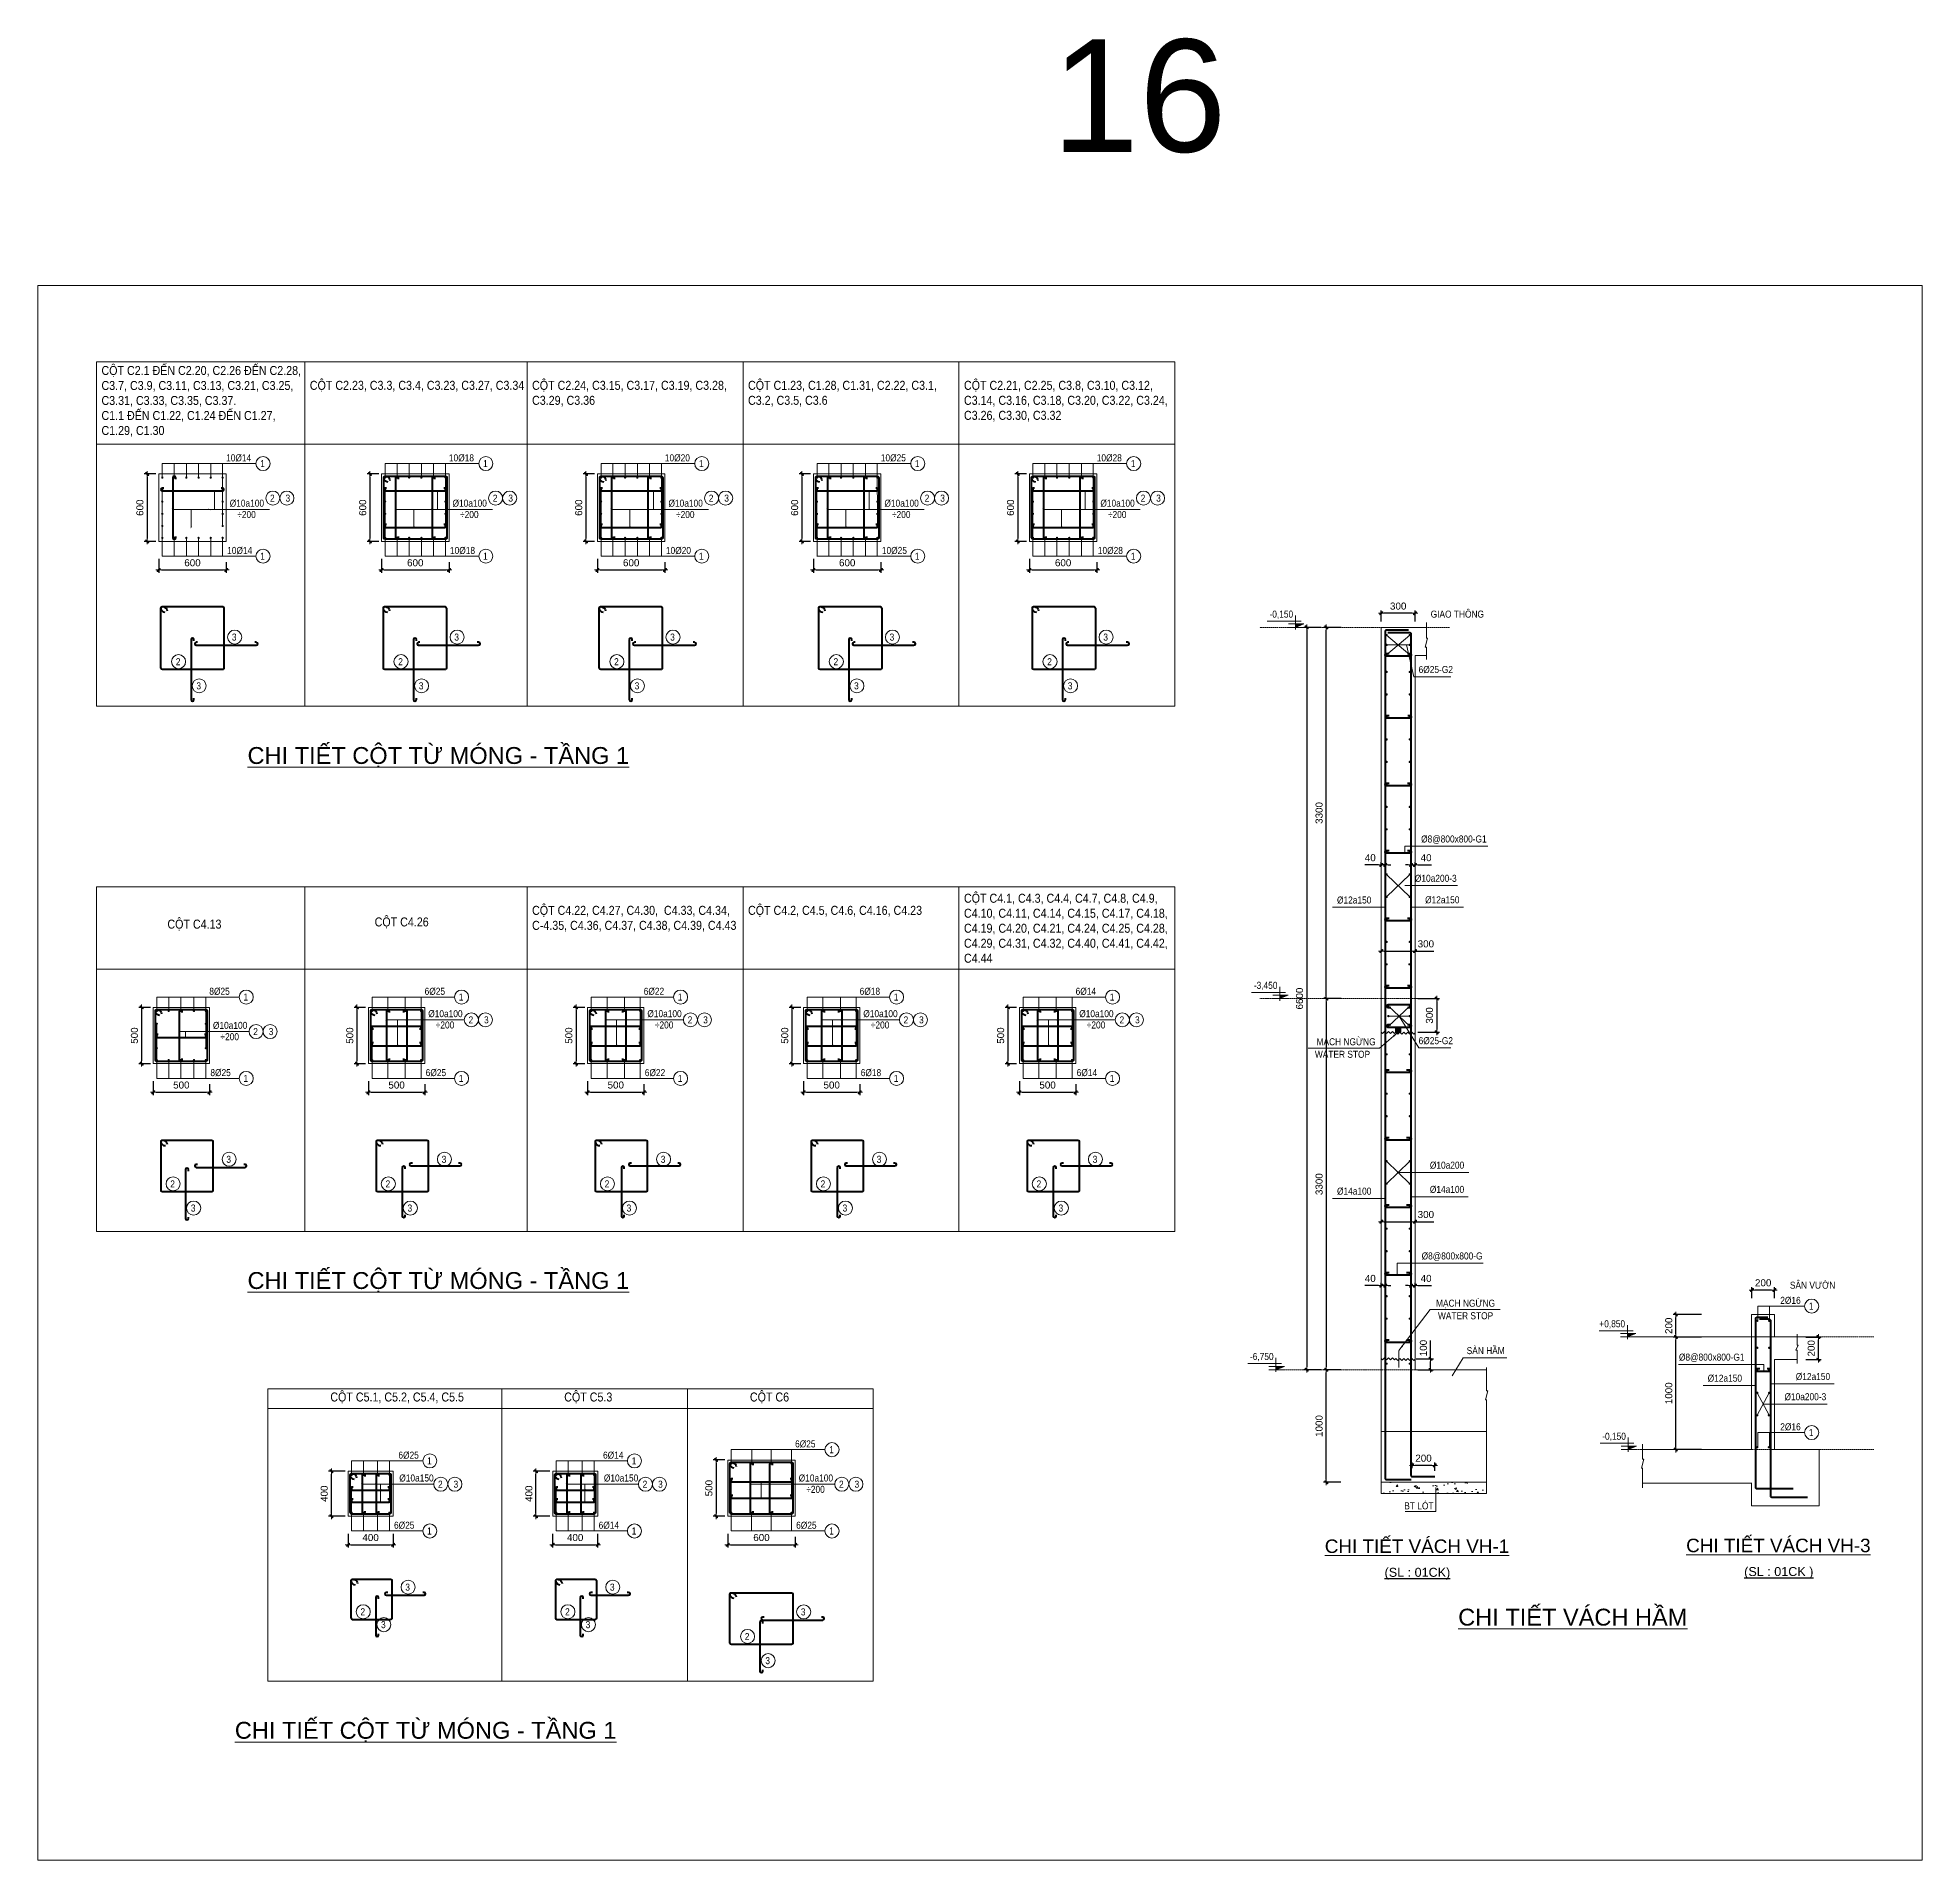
# Model space of a CAD drawing. Header units: millimetres. Extents: x -146909 to 4830753, y -683702 to -336947.
# Drawn here: x 4814003 to 4830753, y -448762 to -432559 of the extents above; entities that cross this region are included whole.
import ezdxf
from ezdxf.enums import TextEntityAlignment as Align

# ---------------------------------------------------------------- set-up
doc = ezdxf.new("R2010")
doc.units = ezdxf.units.MM
doc.header["$MEASUREMENT"] = 0
for name, pattern in [('6 TANG DIEN HINH 14-15$0$ACAD_ISO10W100', [18, 12, -3, 0, -3]), ('ACAD_ISO04W100', [30, 24, -3, 0, -3]), ('HIDDENX2', [0.75, 0.5, -0.25])]:
    doc.linetypes.add(name, pattern=pattern)
doc.layers.get('0').update_dxf_attribs({"lineweight": 9})
doc.layers.get('Defpoints').update_dxf_attribs({"color": 10, "lineweight": 0})
for name, color, linetype, lineweight in [('CDAI', 3, 'Continuous', 40), ('chunho.q', 1, 'Continuous', 13), ('CTHEP', 4, 'Continuous', 50), ('DBAO', 2, 'Continuous', 13), ('DGIONG', 51, 'Continuous', 13), ('HATCH', 8, 'Continuous', 9), ('KTH', 154, 'Continuous', 9), ('S_Reinfor--4_L', 4, 'Continuous', 50), ('STICK', 1, 'Continuous', 9), ('TEXT', 1, 'Continuous', 15), ('TRUC', 251, 'ACAD_ISO04W100', 9)]:
    doc.layers.add(name, color=color, linetype=linetype, lineweight=lineweight)
doc.layers.add('chu', color=1, linetype='Continuous')
doc.styles.add('arial', font='arial.ttf', dxfattribs={"width": 0.85})
doc.styles.add('TTP-HelCon', font='arial.ttf')
doc.dimstyles.new('TTP-100', dxfattribs={"dimscale": 100, "dimtxt": 2.5, "dimasz": 1, "dimexe": 1, "dimexo": 0, "dimgap": 0.09, "dimtad": 0, "dimdec": 4, "dimrnd": 1, "dimdsep": 46, "dimtxsty": 'TTP-HelCon', "dimblk": 'Stick', "dimcen": 0.09, "dimdle": 1.5, "dimclrd": 256, "dimclre": 256, "dimclrt": 1, "dimadec": 0, "dimazin": 0, "dimtfac": 1, "dimtdec": 4, "dimtix": 1, "dimtmove": 0, "dimatfit": 3, "dimfxl": 1, "dimtvp": 1, "dimtolj": 1, "dimtzin": 0, "dimlwd": -1, "dimlwe": -1, "dimarcsym": 1})
doc.dimstyles.new('TTP-25', dxfattribs={"dimscale": 25, "dimtxt": 2.5, "dimasz": 1, "dimexe": 1, "dimexo": 1, "dimgap": 0.09, "dimtad": 0, "dimdec": 4, "dimrnd": 10, "dimzin": 9, "dimdsep": 46, "dimtxsty": 'TTP-HelCon', "dimblk": 'Stick', "dimcen": 0.09, "dimdle": 1.5, "dimclrd": 256, "dimclre": 256, "dimclrt": 1, "dimadec": 0, "dimazin": 0, "dimtfac": 1, "dimtdec": 4, "dimtmove": 0, "dimatfit": 3, "dimldrblk": 'ARCHTICK', "dimfxl": 1, "dimtvp": 1, "dimtolj": 1, "dimtzin": 0, "dimarcsym": 0})

msp = doc.modelspace()

# ---------------------------------------------------------------- texts
at = {"layer": 'chu', "color": 1, "style": 'TTP-HelCon'}
for s, p in [('%%U(SL : 01CK)', (4826265.81258, -446241.53359)), ('%%U(SL : 01CK )', (4829477.67293, -446234.81832))]:
    msp.add_text(s, height=80, dxfattribs=at).set_placement(p, align=Align.CENTER)
at = {"layer": 'chunho.q', "style": 'arial', "width": 0.85}
for s, p in [('%%C10a100', (4815709.85977, -436728.25773)), ('%%C10a100', (4817690.1454, -436728.25773)), ('%%C10a100', (4819609.44029, -436728.25773)), ('%%C10a100', (4821528.73517, -436728.25773)), ('%%C10a100', (4823448.03006, -436728.25773)), ('%%C10a100', (4815560.73818, -441370.64799)), ('%%C10a100', (4817474.27897, -441266.36596)), ('%%C10a100', (4819421.58511, -441266.36596)), ('%%C10a100', (4821340.87999, -441266.36596)), ('%%C10a100', (4823260.17488, -441266.36596)), ('%%C10a150', (4817216.99197, -445394.35961)), ('%%C10a150', (4819035.53928, -445394.35961)), ('%%C10a100', (4820766.88728, -445394.35961))]:
    msp.add_text(s, height=62.5, dxfattribs=at).set_placement(p)
for p in [(4815859.34783, -436829.03725), (4817839.63347, -436829.03725), (4819758.92835, -436829.03725), (4821678.22324, -436829.03725), (4823597.51812, -436829.03725), (4817623.76703, -441367.14548), (4819571.07317, -441367.14548), (4821490.36806, -441367.14548), (4823409.66294, -441367.14548), (4815710.22624, -441471.42751), (4820916.37535, -445495.13913)]:
    msp.add_text('÷200', height=62.5, dxfattribs=at).set_placement(p, align=Align.CENTER)
at = {"layer": 'Defpoints', "style": 'arial'}
msp.add_text('16', height=1000, dxfattribs=at).set_placement((4823791.7587, -433073.24457), align=Align.MIDDLE)
at = {"layer": 'TEXT', "style": 'arial', "width": 0.85}
for s, p in [('10%%C14', (4815677.73752, -436325.11103)), ('10%%C18', (4817658.02315, -436325.11103)), ('10%%C20', (4819577.31803, -436325.11103)), ('10%%C25', (4821496.61292, -436325.11103)), ('10%%C28', (4823415.9078, -436325.11103)), ('10%%C14', (4815687.30936, -437148.22691)), ('10%%C18', (4817667.595, -437148.22691)), ('10%%C20', (4819586.88988, -437148.22691)), ('10%%C25', (4821506.18476, -437148.22691)), ('10%%C28', (4823425.47965, -437148.22691)), ('8%%C25', (4815528.61593, -441067.50129)), ('6%%C25', (4817442.15671, -441067.50129)), ('6%%C22', (4819389.46286, -441067.50129)), ('6%%C18', (4821308.75774, -441067.50129)), ('6%%C14', (4823228.05262, -441067.50129)), ('8%%C25', (4815538.18777, -441790.61717)), ('6%%C25', (4817451.72856, -441790.61717)), ('6%%C22', (4819399.0347, -441790.61717)), ('6%%C18', (4821318.32959, -441790.61717)), ('6%%C14', (4823237.62447, -441790.61717)), ('2%%C16', (4829490.70685, -443815.1238)), ('2%%C16', (4829490.70685, -444938.92108)), ('6%%C25', (4820734.76503, -445091.21291)), ('6%%C25', (4817209.19992, -445191.21291)), ('6%%C14', (4819027.74723, -445191.21291)), ('6%%C25', (4817170.12122, -445814.32879)), ('6%%C14', (4818988.66853, -445814.32879)), ('6%%C25', (4820744.33687, -445814.32879))]:
    msp.add_text(s, height=62.5, dxfattribs=at).set_placement(p)
for s, p in [('1', (4816001.62254, -436345.11103)), ('1', (4817981.90817, -436345.11103)), ('1', (4819901.20306, -436345.11103)), ('1', (4821820.49794, -436345.11103)), ('1', (4823739.79282, -436345.11103)), ('2', (4816088.75566, -436652.03173)), ('3', (4816226.62254, -436652.03173)), ('2', (4818069.0413, -436652.03173)), ('3', (4818206.90817, -436652.03173)), ('2', (4819988.33618, -436652.03173)), ('3', (4820126.20306, -436652.03173)), ('2', (4821907.63107, -436652.03173)), ('3', (4822045.49794, -436652.03173)), ('2', (4823826.92595, -436652.03173)), ('3', (4823964.79282, -436652.03173)), ('1', (4816001.62254, -437168.22691)), ('1', (4817981.90817, -437168.22691)), ('1', (4819901.20306, -437168.22691)), ('1', (4821820.49794, -437168.22691)), ('1', (4823739.79282, -437168.22691)), ('3', (4815749.83814, -437887.39621)), ('3', (4817726.67273, -437887.39621)), ('3', (4819645.39724, -437887.39621)), ('3', (4821595.63609, -437887.39621)), ('3', (4823494.75406, -437887.39621)), ('2', (4815251.22391, -438105.81739)), ('2', (4817228.0585, -438105.81739)), ('2', (4819146.78301, -438105.81739)), ('2', (4821097.02186, -438105.81739)), ('2', (4822996.13983, -438105.81739)), ('3', (4815434.16874, -438320.75928)), ('3', (4817411.00333, -438320.75928)), ('3', (4819329.72784, -438320.75928)), ('3', (4821279.96669, -438320.75928)), ('3', (4823179.08466, -438320.75928)), ('1', (4815852.50095, -441087.50129)), ('1', (4817766.04173, -441087.50129)), ('1', (4819713.34788, -441087.50129)), ('1', (4821632.64276, -441087.50129)), ('1', (4823551.93764, -441087.50129)), ('3', (4816077.50095, -441394.48662)), ('2', (4817853.17486, -441290.20459)), ('3', (4817991.04173, -441290.20459)), ('2', (4819800.481, -441290.20459)), ('3', (4819938.34788, -441290.20459)), ('2', (4821719.77589, -441290.20459)), ('3', (4821857.64276, -441290.20459)), ('2', (4823639.07077, -441290.20459)), ('3', (4823776.93764, -441290.20459)), ('2', (4815939.63407, -441394.48662)), ('1', (4815852.50095, -441810.61717)), ('1', (4817766.04173, -441810.61717)), ('1', (4819713.34788, -441810.61717)), ('1', (4821632.64276, -441810.61717)), ('1', (4823551.93764, -441810.61717)), ('3', (4815700.71655, -442529.78647)), ('3', (4817614.25734, -442529.78647)), ('3', (4819561.56348, -442529.78647)), ('3', (4821480.85836, -442529.78647)), ('3', (4823400.15325, -442529.78647)), ('2', (4815202.10232, -442748.20765)), ('2', (4817115.64311, -442748.20765)), ('2', (4819062.94925, -442748.20765)), ('2', (4820982.24413, -442748.20765)), ('2', (4822901.53902, -442748.20765)), ('3', (4815385.04715, -442963.14953)), ('3', (4817310.96191, -442963.14953)), ('3', (4819258.26805, -442963.14953)), ('3', (4821177.56293, -442963.14953)), ('3', (4823096.85782, -442963.14953)), ('1', (4829765.94133, -443835.1238)), ('1', (4829765.94133, -444958.92108)), ('1', (4817484.43439, -445211.21291)), ('1', (4819302.9817, -445211.21291)), ('1', (4821058.65005, -445111.21291)), ('2', (4817581.79265, -445418.19824)), ('3', (4817719.65952, -445418.19824)), ('2', (4819400.33995, -445418.19824)), ('3', (4819538.20683, -445418.19824)), ('2', (4821145.78318, -445418.19824)), ('3', (4821283.65005, -445418.19824)), ('1', (4817484.43439, -445834.32879)), ('1', (4819302.9817, -445834.32879)), ('1', (4821058.65005, -445834.32879)), ('3', (4817291.22576, -446333.51645)), ('3', (4819109.77307, -446333.51645)), ('2', (4816892.61154, -446551.93764)), ('2', (4818711.15884, -446551.93764)), ('3', (4820806.86565, -446553.49809)), ('3', (4817075.55636, -446666.87952)), ('3', (4818894.10367, -446666.87952)), ('2', (4820308.25142, -446771.91927)), ('3', (4820491.19625, -446986.86115))]:
    msp.add_text(s, height=62.5, dxfattribs=at).set_placement(p, align=Align.MIDDLE)
for s, p in [('-0,150', (4825161.57402, -437714.43572)), ('GIAO THÔNG', (4826857.85015, -437714.43572)), ('-3,450', (4825022.18502, -441014.43572)), ('SÂN VƯỜN', (4829979.73615, -443680.2617)), ('+0,850', (4828111.85641, -444023.25956)), ('-6,750', (4824987.84362, -444314.43572)), ('-0,150', (4828118.90659, -445023.25956))]:
    msp.add_text(s, height=62.5, dxfattribs=at).set_placement(p, align=Align.RIGHT)
for s, p in [('6%%C25-G2', (4826429.21054, -438206.70776)), ('%%C8@800x800-G1', (4826589.91316, -439713.55938)), ('%%C10a200-3', (4826429.21054, -440063.09663)), ('%%C12a150', (4826486.84779, -440254.12817)), ('%%C12a150', (4825703.82207, -440256.05271)), ('MẠCH NGỪNG', (4825631.93468, -441516.16229)), ('6%%C25-G2', (4826429.21054, -441506.70776)), ('WATER STOP', (4825599.93468, -441627.56631)), ('%%C10a200', (4826529.21054, -442613.09663)), ('%%C14a100', (4825703.82207, -442844.12693)), ('%%C14a100', (4826529.21054, -442828.54114)), ('%%C8@800x800-G', (4826574.01794, -443420.36528)), ('MẠCH NGỪNG', (4826693.75346, -443840.42323)), ('WATER STOP', (4826693.75346, -443951.82725)), ('SÀN HẦM', (4826872.75984, -444262.08187)), ('%%C8@800x800-G1', (4828881.65774, -444319.726)), ('%%C12a150', (4828998.2651, -444507.313)), ('%%C12a150', (4829781.29082, -444492.36708)), ('%%C10a200-3', (4829713.65357, -444671.92046)), ('BT LÓT', (4826279.38909, -445642.12517))]:
    msp.add_text(s, height=62.5, dxfattribs=at).set_placement(p, align=Align.CENTER)
at = {"layer": 'TEXT', "color": 6, "style": 'arial'}
for s, p in [('%%UCHI TIẾT CỘT TỪ MÓNG - TẦNG 1', (4817563.85873, -439015.13156)), ('%%UCHI TIẾT CỘT TỪ MÓNG - TẦNG 1', (4817563.85873, -443682.56805)), ('%%UCHI TIẾT VÁCH HẦM', (4827646.8149, -446675.1903)), ('%%UCHI TIẾT CỘT TỪ MÓNG - TẦNG 1', (4817451.06355, -447681.23344))]:
    msp.add_text(s, height=150, dxfattribs=at).set_placement(p, align=Align.CENTER)
at = {"layer": 'TEXT', "style": 'arial'}
for s, p in [('%%UCHI TIẾT VÁCH VH-1', (4826262.07323, -446029.59139)), ('%%UCHI TIẾT VÁCH VH-3', (4829473.93358, -446022.87612))]:
    msp.add_text(s, height=120, dxfattribs=at).set_placement(p, align=Align.CENTER)
at = {"layer": 'TEXT', "char_height": 80, "attachment_point": 1, "style": 'arial'}
for s, insert, width in [('CỘT C2.1 ĐẾN C2.20, C2.26 ĐẾN C2.28,\\PC3.7, C3.9, C3.11, C3.13, C3.21, C3.25, \\PC3.31, C3.33, C3.35, C3.37.\\PC1.1 ĐẾN C1.22, C1.24 ĐẾN C1.27, C1.29, C1.30', (4814570.07063, -435477.30555), 1763.1129225), ('CỘT C2.23, C3.3, C3.4, C3.23, C3.27, C3.34', (4816421.83481, -435609.34024), 1880.6589744), ('CỘT C2.24, C3.15, C3.17, C3.19, C3.28, C3.29, C3.36', (4818397.15221, -435609.34024), 1880.6589744), ('CỘT C1.23, C1.28, C1.31, C2.22, C3.1, C3.2, C3.5, C3.6', (4820316.44709, -435609.34024), 1880.6589744), ('CỘT C2.21, C2.25, C3.8, C3.10, C3.12, C3.14, C3.16, C3.18, C3.20, C3.22, C3.24, C3.26, C3.30, C3.32', (4822235.74198, -435609.34024), 1880.6589744), ('CỘT C4.1, C4.3, C4.4, C4.7, C4.8, C4.9, C4.10, C4.11, C4.14, C4.15, C4.17, C4.18, C4.19, C4.20, C4.21, C4.24, C4.25, C4.28, C4.29, C4.31, C4.32, C4.40, C4.41, C4.42, C4.44', (4822235.74198, -440169.22668), 1880.6589744), ('CỘT C4.22, C4.27, C4.30,  C4.33, C4.34, C-4.35, C4.36, C4.37, C4.38, C4.39, C4.43', (4818397.15221, -440276.77673), 1880.6589744), ('CỘT C4.2, C4.5, C4.6, C4.16, C4.23', (4820316.44709, -440276.77673), 1880.6589744), ('CỘT C4.13', (4815156.09597, -440399.14897), 1763.1129225), ('CỘT C4.26', (4816998.0036, -440379.85804), 1880.6589744), ('CỘT C5.1, C5.2, C5.4, C5.5', (4816604.0369, -444603.08208), 1763.1129225), ('CỘT C5.3', (4818682.7815, -444603.08208), 1763.1129225), ('CỘT C6', (4820333.13901, -444603.08208), 1763.1129225)]:
    msp.add_mtext(s, dxfattribs=dict(at, insert=insert, width=width))

# ---------------------------------------------------------------- blocks, each defined once
blk = doc.blocks.new('Stick')
at = {"layer": 'STICK'}
h = blk.add_hatch(color=256, dxfattribs=at)
edge = h.paths.add_edge_path()
edge.add_line((0.3, 0.5), (-0.5, -0.3))
edge.add_arc((-0.4, -0.4), 0.141, 135, 315)
edge.add_line((-0.3, -0.5), (0.5, 0.3))
edge.add_arc((0.4, 0.4), 0.141, 315, 495)
blk.add_line((1, 0), (-1, 0), dxfattribs=at)
blk.add_lwpolyline([(0.3, 0.5), (-0.5, -0.3, 1), (-0.3, -0.5), (0.5, 0.3, 1), (0.3, 0.5, 1)], format="xyb", dxfattribs=at)
blk = doc.blocks.new('*D82')
at = {"layer": 'Defpoints', "color": 0, "ltscale": 500, "transparency": 16777216}
for p in [(4828563, -444110), (4828815, -444110), (4828815, -445110)]:
    blk.add_point(p, dxfattribs=at)
at = {"layer": 'KTH', "lineweight": -2, "ltscale": 500, "transparency": 16777216}
for p, q in [((4828790, -444110), (4828538, -444110)), ((4828563, -445085), (4828563, -444135)), ((4828790, -445110), (4828538, -445110))]:
    blk.add_line(p, q, dxfattribs=at)
at = {"layer": 'KTH', "lineweight": -2, "ltscale": 500, "transparency": 16777216, "xscale": 25, "yscale": 25, "zscale": 25}
for p, rotation in [((4828563, -444110), 90), ((4828563, -445110), 270)]:
    blk.add_blockref('Stick', p, dxfattribs=dict(at, rotation=rotation))
at = {"layer": 'KTH', "color": 1, "ltscale": 500, "transparency": 16777216, "insert": (4828500, -444610), "char_height": 62.5, "attachment_point": 5, "rotation": 90, "style": 'TTP-HelCon'}
blk.add_mtext('\\A1;1000', dxfattribs=at)
blk = doc.blocks.new('_ArchTick')
at = {"color": 0, "linetype": 'ByBlock', "const_width": 0.15}
blk.add_lwpolyline([(-0.5, -0.5), (0.5, 0.5)], dxfattribs=at)
blk = doc.blocks.new('*D83')
at = {"layer": 'Defpoints', "color": 0, "ltscale": 500, "transparency": 16777216}
for p in [(4825945, -437675), (4825945, -437773), (4826245, -437773)]:
    blk.add_point(p, dxfattribs=at)
at = {"layer": 'KTH', "lineweight": -2, "ltscale": 500, "transparency": 16777216}
for p, q in [((4825945, -437748), (4825945, -437650)), ((4826220, -437675), (4825970, -437675)), ((4826245, -437748), (4826245, -437650))]:
    blk.add_line(p, q, dxfattribs=at)
at = {"layer": 'KTH', "lineweight": -2, "ltscale": 500, "transparency": 16777216, "xscale": 25, "yscale": 25, "zscale": 25, "rotation": 180}
blk.add_blockref('Stick', (4825945, -437675), dxfattribs=at)
at = {"layer": 'KTH', "lineweight": -2, "ltscale": 500, "transparency": 16777216, "xscale": 25, "yscale": 25, "zscale": 25}
blk.add_blockref('Stick', (4826245, -437675), dxfattribs=at)
at = {"layer": 'KTH', "color": 1, "ltscale": 500, "transparency": 16777216, "insert": (4826095, -437612), "char_height": 62.5, "attachment_point": 5, "style": 'TTP-HelCon'}
blk.add_mtext('\\A1;300', dxfattribs=at)
blk = doc.blocks.new('*D67')
at = {"layer": 'Defpoints', "color": 0, "ltscale": 500, "transparency": 16777216}
for p in [(4825456, -444401), (4825611, -444401), (4825611, -445401)]:
    blk.add_point(p, dxfattribs=at)
at = {"layer": 'KTH', "lineweight": -2, "ltscale": 500, "transparency": 16777216}
for p, q in [((4825586, -444401), (4825431, -444401)), ((4825456, -445376), (4825456, -444426)), ((4825586, -445401), (4825431, -445401))]:
    blk.add_line(p, q, dxfattribs=at)
at = {"layer": 'KTH', "lineweight": -2, "ltscale": 500, "transparency": 16777216, "xscale": 25, "yscale": 25, "zscale": 25}
for p, rotation in [((4825456, -444401), 90), ((4825456, -445401), 270)]:
    blk.add_blockref('Stick', p, dxfattribs=dict(at, rotation=rotation))
at = {"layer": 'KTH', "color": 1, "ltscale": 500, "transparency": 16777216, "insert": (4825392, -444901), "char_height": 62.5, "attachment_point": 5, "rotation": 90, "style": 'TTP-HelCon'}
blk.add_mtext('\\A1;1000', dxfattribs=at)
blk = doc.blocks.new('*D68')
at = {"layer": 'Defpoints', "color": 0, "ltscale": 500, "transparency": 16777216}
for p in [(4825612, -441101), (4825456, -444401), (4825611, -444401)]:
    blk.add_point(p, dxfattribs=at)
at = {"layer": 'KTH', "lineweight": -2, "ltscale": 500, "transparency": 16777216}
for p, q in [((4825587, -441101), (4825431, -441101)), ((4825456, -441126), (4825456, -444376)), ((4825586, -444401), (4825431, -444401))]:
    blk.add_line(p, q, dxfattribs=at)
at = {"layer": 'KTH', "lineweight": -2, "ltscale": 500, "transparency": 16777216, "xscale": 25, "yscale": 25, "zscale": 25}
for p, rotation in [((4825456, -441101), 90), ((4825456, -444401), 270)]:
    blk.add_blockref('Stick', p, dxfattribs=dict(at, rotation=rotation))
at = {"layer": 'KTH', "color": 1, "ltscale": 500, "transparency": 16777216, "insert": (4825392, -442751), "char_height": 62.5, "attachment_point": 5, "rotation": 90, "style": 'TTP-HelCon'}
blk.add_mtext('\\A1;3300', dxfattribs=at)
blk = doc.blocks.new('*D69')
at = {"layer": 'Defpoints', "color": 0, "ltscale": 500, "transparency": 16777216}
for p in [(4825436, -437801), (4825282, -444401), (4825436, -444401)]:
    blk.add_point(p, dxfattribs=at)
at = {"layer": 'KTH', "lineweight": -2, "ltscale": 500, "transparency": 16777216}
for p, q in [((4825411, -437801), (4825257, -437801)), ((4825282, -437826), (4825282, -444376)), ((4825411, -444401), (4825257, -444401))]:
    blk.add_line(p, q, dxfattribs=at)
at = {"layer": 'KTH', "lineweight": -2, "ltscale": 500, "transparency": 16777216, "xscale": 25, "yscale": 25, "zscale": 25}
for p, rotation in [((4825282, -437801), 90), ((4825282, -444401), 270)]:
    blk.add_blockref('Stick', p, dxfattribs=dict(at, rotation=rotation))
at = {"layer": 'KTH', "color": 1, "ltscale": 500, "transparency": 16777216, "insert": (4825218, -441101), "char_height": 62.5, "attachment_point": 5, "rotation": 90, "style": 'TTP-HelCon'}
blk.add_mtext('\\A1;6600', dxfattribs=at)
blk = doc.blocks.new('*D70')
at = {"layer": 'Defpoints', "color": 0, "ltscale": 500, "transparency": 16777216}
for p in [(4825456, -437801), (4825612, -437801), (4825611, -441101)]:
    blk.add_point(p, dxfattribs=at)
at = {"layer": 'KTH', "lineweight": -2, "ltscale": 500, "transparency": 16777216}
for p, q in [((4825587, -437801), (4825431, -437801)), ((4825456, -441076), (4825456, -437826)), ((4825586, -441101), (4825431, -441101))]:
    blk.add_line(p, q, dxfattribs=at)
at = {"layer": 'KTH', "lineweight": -2, "ltscale": 500, "transparency": 16777216, "xscale": 25, "yscale": 25, "zscale": 25}
for p, rotation in [((4825456, -437801), 90), ((4825456, -441101), 270)]:
    blk.add_blockref('Stick', p, dxfattribs=dict(at, rotation=rotation))
at = {"layer": 'KTH', "color": 1, "ltscale": 500, "transparency": 16777216, "insert": (4825392, -439451), "char_height": 62.5, "attachment_point": 5, "rotation": 90, "style": 'TTP-HelCon'}
blk.add_mtext('\\A1;3300', dxfattribs=at)
blk = doc.blocks.new('*D71')
at = {"layer": 'Defpoints', "color": 0, "ltscale": 500, "transparency": 16777216}
for p in [(4826220, -445251), (4826220, -445300), (4826420, -445325)]:
    blk.add_point(p, dxfattribs=at)
at = {"layer": 'KTH', "lineweight": -2, "ltscale": 500, "transparency": 16777216}
for p, q in [((4826220, -445275), (4826220, -445226)), ((4826395, -445251), (4826245, -445251)), ((4826420, -445300), (4826420, -445226))]:
    blk.add_line(p, q, dxfattribs=at)
at = {"layer": 'KTH', "lineweight": -2, "ltscale": 500, "transparency": 16777216, "xscale": 25, "yscale": 25, "zscale": 25, "rotation": 180}
blk.add_blockref('Stick', (4826220, -445251), dxfattribs=at)
at = {"layer": 'KTH', "lineweight": -2, "ltscale": 500, "transparency": 16777216, "xscale": 25, "yscale": 25, "zscale": 25}
blk.add_blockref('Stick', (4826420, -445251), dxfattribs=at)
at = {"layer": 'KTH', "color": 1, "ltscale": 500, "transparency": 16777216, "insert": (4826320, -445187), "char_height": 62.5, "attachment_point": 5, "style": 'TTP-HelCon'}
blk.add_mtext('\\A1;200', dxfattribs=at)
blk = doc.blocks.new('*D72')
at = {"layer": 'Defpoints', "color": 0, "ltscale": 500, "transparency": 16777216}
for p in [(4826245, -441101), (4826245, -441401), (4826437, -441401)]:
    blk.add_point(p, dxfattribs=at)
at = {"layer": 'KTH', "lineweight": -2, "ltscale": 500, "transparency": 16777216}
for p, q in [((4826270, -441101), (4826462, -441101)), ((4826437, -441126), (4826437, -441376)), ((4826270, -441401), (4826462, -441401))]:
    blk.add_line(p, q, dxfattribs=at)
at = {"layer": 'KTH', "lineweight": -2, "ltscale": 500, "transparency": 16777216, "xscale": 25, "yscale": 25, "zscale": 25}
for p, rotation in [((4826437, -441101), 90), ((4826437, -441401), 270)]:
    blk.add_blockref('Stick', p, dxfattribs=dict(at, rotation=rotation))
at = {"layer": 'KTH', "color": 1, "ltscale": 500, "transparency": 16777216, "insert": (4826373, -441251), "char_height": 62.5, "attachment_point": 5, "rotation": 90, "style": 'TTP-HelCon'}
blk.add_mtext('\\A1;300', dxfattribs=at)
blk = doc.blocks.new('*D73')
at = {"layer": 'Defpoints', "color": 0, "ltscale": 500, "transparency": 16777216}
for p in [(4826231, -444303), (4826245, -444401), (4826383, -444401)]:
    blk.add_point(p, dxfattribs=at)
at = {"layer": 'KTH', "lineweight": -2, "ltscale": 500, "transparency": 16777216}
for p, q in [((4826383, -444303), (4826383, -444140)), ((4826256, -444303), (4826408, -444303)), ((4826383, -444376), (4826383, -444328)), ((4826270, -444401), (4826408, -444401))]:
    blk.add_line(p, q, dxfattribs=at)
at = {"layer": 'KTH', "lineweight": -2, "ltscale": 500, "transparency": 16777216, "xscale": 25, "yscale": 25, "zscale": 25}
for p, rotation in [((4826383, -444303), 90), ((4826383, -444401), 270)]:
    blk.add_blockref('Stick', p, dxfattribs=dict(at, rotation=rotation))
at = {"layer": 'KTH', "color": 1, "ltscale": 500, "transparency": 16777216, "insert": (4826319, -444208), "char_height": 62.5, "attachment_point": 5, "rotation": 90, "style": 'TTP-HelCon'}
blk.add_mtext('\\A1;100', dxfattribs=at)
blk = doc.blocks.new('*D74')
at = {"layer": 'Defpoints', "color": 0, "ltscale": 500, "transparency": 16777216}
for p in [(4825945, -443085), (4826245, -443085), (4826245, -443085)]:
    blk.add_point(p, dxfattribs=at)
at = {"layer": 'KTH', "lineweight": -2, "ltscale": 500, "transparency": 16777216}
for p, q in [((4825970, -443085), (4826220, -443085)), ((4826245, -443085), (4826412, -443085))]:
    blk.add_line(p, q, dxfattribs=at)
at = {"layer": 'KTH', "lineweight": -2, "ltscale": 500, "transparency": 16777216, "xscale": 25, "yscale": 25, "zscale": 25, "rotation": 180}
blk.add_blockref('Stick', (4825945, -443085), dxfattribs=at)
at = {"layer": 'KTH', "lineweight": -2, "ltscale": 500, "transparency": 16777216, "xscale": 25, "yscale": 25, "zscale": 25}
blk.add_blockref('Stick', (4826245, -443085), dxfattribs=at)
at = {"layer": 'KTH', "color": 1, "ltscale": 500, "transparency": 16777216, "insert": (4826341, -443021), "char_height": 62.5, "attachment_point": 5, "style": 'TTP-HelCon'}
blk.add_mtext('\\A1;300', dxfattribs=at)
blk = doc.blocks.new('*D75')
at = {"layer": 'Defpoints', "color": 0, "ltscale": 500, "transparency": 16777216}
for p in [(4825945, -440679), (4826245, -440679), (4826245, -440679)]:
    blk.add_point(p, dxfattribs=at)
at = {"layer": 'KTH', "lineweight": -2, "ltscale": 500, "transparency": 16777216}
for p, q in [((4825970, -440679), (4826220, -440679)), ((4826245, -440679), (4826412, -440679))]:
    blk.add_line(p, q, dxfattribs=at)
at = {"layer": 'KTH', "lineweight": -2, "ltscale": 500, "transparency": 16777216, "xscale": 25, "yscale": 25, "zscale": 25, "rotation": 180}
blk.add_blockref('Stick', (4825945, -440679), dxfattribs=at)
at = {"layer": 'KTH', "lineweight": -2, "ltscale": 500, "transparency": 16777216, "xscale": 25, "yscale": 25, "zscale": 25}
blk.add_blockref('Stick', (4826245, -440679), dxfattribs=at)
at = {"layer": 'KTH', "color": 1, "ltscale": 500, "transparency": 16777216, "insert": (4826341, -440615), "char_height": 62.5, "attachment_point": 5, "style": 'TTP-HelCon'}
blk.add_mtext('\\A1;300', dxfattribs=at)
blk = doc.blocks.new('*D76')
at = {"layer": 'Defpoints', "color": 0, "ltscale": 500, "transparency": 16777216}
for p in [(4825945, -443653), (4825945, -443684), (4825980, -443684)]:
    blk.add_point(p, dxfattribs=at)
at = {"layer": 'KTH', "lineweight": -2, "ltscale": 500, "transparency": 16777216}
for p, q in [((4825920, -443653), (4825799, -443653)), ((4825945, -443659), (4825945, -443628)), ((4825980, -443653), (4825945, -443653)), ((4825980, -443659), (4825980, -443628)), ((4826005, -443653), (4826030, -443653))]:
    blk.add_line(p, q, dxfattribs=at)
at = {"layer": 'KTH', "lineweight": -2, "ltscale": 500, "transparency": 16777216, "xscale": 25, "yscale": 25, "zscale": 25}
blk.add_blockref('Stick', (4825945, -443653), dxfattribs=at)
at = {"layer": 'KTH', "lineweight": -2, "ltscale": 500, "transparency": 16777216, "xscale": 25, "yscale": 25, "zscale": 25, "rotation": 180}
blk.add_blockref('Stick', (4825980, -443653), dxfattribs=at)
at = {"layer": 'KTH', "color": 1, "ltscale": 500, "transparency": 16777216, "insert": (4825847, -443589), "char_height": 62.5, "attachment_point": 5, "style": 'TTP-HelCon'}
blk.add_mtext('\\A1;40', dxfattribs=at)
blk = doc.blocks.new('*D77')
at = {"layer": 'Defpoints', "color": 0, "ltscale": 500, "transparency": 16777216}
for p in [(4826210, -443684), (4826245, -443653), (4826245, -443684)]:
    blk.add_point(p, dxfattribs=at)
at = {"layer": 'KTH', "lineweight": -2, "ltscale": 500, "transparency": 16777216}
for p, q in [((4826185, -443653), (4826160, -443653)), ((4826210, -443659), (4826210, -443628)), ((4826210, -443653), (4826245, -443653)), ((4826245, -443659), (4826245, -443628)), ((4826270, -443653), (4826391, -443653))]:
    blk.add_line(p, q, dxfattribs=at)
at = {"layer": 'KTH', "lineweight": -2, "ltscale": 500, "transparency": 16777216, "xscale": 25, "yscale": 25, "zscale": 25}
blk.add_blockref('Stick', (4826210, -443653), dxfattribs=at)
at = {"layer": 'KTH', "lineweight": -2, "ltscale": 500, "transparency": 16777216, "xscale": 25, "yscale": 25, "zscale": 25, "rotation": 180}
blk.add_blockref('Stick', (4826245, -443653), dxfattribs=at)
at = {"layer": 'KTH', "color": 1, "ltscale": 500, "transparency": 16777216, "insert": (4826343, -443589), "char_height": 62.5, "attachment_point": 5, "style": 'TTP-HelCon'}
blk.add_mtext('\\A1;40', dxfattribs=at)
blk = doc.blocks.new('*D78')
at = {"layer": 'Defpoints', "color": 0, "ltscale": 500, "transparency": 16777216}
for p in [(4825945, -439913), (4825945, -439944), (4825980, -439944)]:
    blk.add_point(p, dxfattribs=at)
at = {"layer": 'KTH', "lineweight": -2, "ltscale": 500, "transparency": 16777216}
for p, q in [((4825920, -439913), (4825799, -439913)), ((4825945, -439919), (4825945, -439888)), ((4825980, -439913), (4825945, -439913)), ((4825980, -439919), (4825980, -439888)), ((4826005, -439913), (4826030, -439913))]:
    blk.add_line(p, q, dxfattribs=at)
at = {"layer": 'KTH', "lineweight": -2, "ltscale": 500, "transparency": 16777216, "xscale": 25, "yscale": 25, "zscale": 25}
blk.add_blockref('Stick', (4825945, -439913), dxfattribs=at)
at = {"layer": 'KTH', "lineweight": -2, "ltscale": 500, "transparency": 16777216, "xscale": 25, "yscale": 25, "zscale": 25, "rotation": 180}
blk.add_blockref('Stick', (4825980, -439913), dxfattribs=at)
at = {"layer": 'KTH', "color": 1, "ltscale": 500, "transparency": 16777216, "insert": (4825847, -439849), "char_height": 62.5, "attachment_point": 5, "style": 'TTP-HelCon'}
blk.add_mtext('\\A1;40', dxfattribs=at)
blk = doc.blocks.new('*D79')
at = {"layer": 'Defpoints', "color": 0, "ltscale": 500, "transparency": 16777216}
for p in [(4826210, -439944), (4826245, -439913), (4826245, -439944)]:
    blk.add_point(p, dxfattribs=at)
at = {"layer": 'KTH', "lineweight": -2, "ltscale": 500, "transparency": 16777216}
for p, q in [((4826185, -439913), (4826160, -439913)), ((4826210, -439919), (4826210, -439888)), ((4826210, -439913), (4826245, -439913)), ((4826245, -439919), (4826245, -439888)), ((4826270, -439913), (4826391, -439913))]:
    blk.add_line(p, q, dxfattribs=at)
at = {"layer": 'KTH', "lineweight": -2, "ltscale": 500, "transparency": 16777216, "xscale": 25, "yscale": 25, "zscale": 25}
blk.add_blockref('Stick', (4826210, -439913), dxfattribs=at)
at = {"layer": 'KTH', "lineweight": -2, "ltscale": 500, "transparency": 16777216, "xscale": 25, "yscale": 25, "zscale": 25, "rotation": 180}
blk.add_blockref('Stick', (4826245, -439913), dxfattribs=at)
at = {"layer": 'KTH', "color": 1, "ltscale": 500, "transparency": 16777216, "insert": (4826343, -439849), "char_height": 62.5, "attachment_point": 5, "style": 'TTP-HelCon'}
blk.add_mtext('\\A1;40', dxfattribs=at)
blk = doc.blocks.new('*D80')
at = {"layer": 'Defpoints', "color": 0, "ltscale": 500, "transparency": 16777216}
for p in [(4829239, -443692), (4829239, -443789), (4829439, -443789)]:
    blk.add_point(p, dxfattribs=at)
at = {"layer": 'KTH', "lineweight": -2, "ltscale": 500, "transparency": 16777216}
for p, q in [((4829239, -443764), (4829239, -443667)), ((4829414, -443692), (4829264, -443692)), ((4829439, -443764), (4829439, -443667))]:
    blk.add_line(p, q, dxfattribs=at)
at = {"layer": 'KTH', "lineweight": -2, "ltscale": 500, "transparency": 16777216, "xscale": 25, "yscale": 25, "zscale": 25, "rotation": 180}
blk.add_blockref('Stick', (4829239, -443692), dxfattribs=at)
at = {"layer": 'KTH', "lineweight": -2, "ltscale": 500, "transparency": 16777216, "xscale": 25, "yscale": 25, "zscale": 25}
blk.add_blockref('Stick', (4829439, -443692), dxfattribs=at)
at = {"layer": 'KTH', "color": 1, "ltscale": 500, "transparency": 16777216, "insert": (4829339, -443628), "char_height": 62.5, "attachment_point": 5, "style": 'TTP-HelCon'}
blk.add_mtext('\\A1;200', dxfattribs=at)
blk = doc.blocks.new('*D81')
at = {"layer": 'Defpoints', "color": 0, "ltscale": 500, "transparency": 16777216}
for p in [(4829694, -444110), (4829830, -444110), (4829694, -444310)]:
    blk.add_point(p, dxfattribs=at)
at = {"layer": 'KTH', "lineweight": -2, "ltscale": 500, "transparency": 16777216}
for p, q in [((4829719, -444110), (4829855, -444110)), ((4829830, -444285), (4829830, -444135)), ((4829719, -444310), (4829855, -444310))]:
    blk.add_line(p, q, dxfattribs=at)
at = {"layer": 'KTH', "lineweight": -2, "ltscale": 500, "transparency": 16777216, "xscale": 25, "yscale": 25, "zscale": 25}
for p, rotation in [((4829830, -444110), 90), ((4829830, -444310), 270)]:
    blk.add_blockref('Stick', p, dxfattribs=dict(at, rotation=rotation))
at = {"layer": 'KTH', "color": 1, "ltscale": 500, "transparency": 16777216, "insert": (4829766, -444210), "char_height": 62.5, "attachment_point": 5, "rotation": 90, "style": 'TTP-HelCon'}
blk.add_mtext('\\A1;200', dxfattribs=at)
blk = doc.blocks.new('*D103')
at = {"layer": 'Defpoints', "color": 0, "transparency": 16777216}
for p in [(4828563, -443910), (4828815, -443910), (4828815, -444110)]:
    blk.add_point(p, dxfattribs=at)
at = {"layer": 'KTH', "lineweight": -2, "transparency": 16777216}
for p, q in [((4828790, -443910), (4828538, -443910)), ((4828563, -444085), (4828563, -443935)), ((4828790, -444110), (4828538, -444110))]:
    blk.add_line(p, q, dxfattribs=at)
at = {"layer": 'KTH', "lineweight": -2, "transparency": 16777216, "xscale": 25, "yscale": 25, "zscale": 25}
for p, rotation in [((4828563, -443910), 90), ((4828563, -444110), 270)]:
    blk.add_blockref('Stick', p, dxfattribs=dict(at, rotation=rotation))
at = {"layer": 'KTH', "color": 1, "transparency": 16777216, "insert": (4828500, -444010), "char_height": 62.5, "attachment_point": 5, "rotation": 90, "style": 'TTP-HelCon'}
blk.add_mtext('\\A1;200', dxfattribs=at)
blk = doc.blocks.new('*D1709')
at = {"layer": 'Defpoints', "color": 0, "transparency": 16777216}
for p in [(4817059, -436437), (4816956, -437037), (4817059, -437037)]:
    blk.add_point(p, dxfattribs=at)
at = {"layer": 'KTH', "lineweight": -2, "transparency": 16777216}
for p, q in [((4817034, -436437), (4816931, -436437)), ((4816956, -436462), (4816956, -437012)), ((4817034, -437037), (4816931, -437037))]:
    blk.add_line(p, q, dxfattribs=at)
at = {"layer": 'KTH', "lineweight": -2, "transparency": 16777216, "xscale": 25, "yscale": 25, "zscale": 25}
for p, rotation in [((4816956, -436437), 90), ((4816956, -437037), 270)]:
    blk.add_blockref('Stick', p, dxfattribs=dict(at, rotation=rotation))
at = {"layer": 'KTH', "color": 1, "transparency": 16777216, "insert": (4816892, -436737), "char_height": 62.5, "attachment_point": 5, "rotation": 90, "style": 'TTP-HelCon'}
blk.add_mtext('\\A1;600', dxfattribs=at)
blk = doc.blocks.new('*D1710')
at = {"layer": 'Defpoints', "color": 0, "transparency": 16777216}
for p in [(4817059, -437168), (4817659, -437195), (4817659, -437291)]:
    blk.add_point(p, dxfattribs=at)
at = {"layer": 'KTH', "lineweight": -2, "transparency": 16777216}
for p, q in [((4817059, -437193), (4817059, -437316)), ((4817084, -437291), (4817634, -437291)), ((4817659, -437220), (4817659, -437316))]:
    blk.add_line(p, q, dxfattribs=at)
at = {"layer": 'KTH', "lineweight": -2, "transparency": 16777216, "xscale": 25, "yscale": 25, "zscale": 25, "rotation": 180}
blk.add_blockref('Stick', (4817059, -437291), dxfattribs=at)
at = {"layer": 'KTH', "lineweight": -2, "transparency": 16777216, "xscale": 25, "yscale": 25, "zscale": 25}
blk.add_blockref('Stick', (4817659, -437291), dxfattribs=at)
at = {"layer": 'KTH', "color": 1, "transparency": 16777216, "insert": (4817359, -437227), "char_height": 62.5, "attachment_point": 5, "style": 'TTP-HelCon'}
blk.add_mtext('\\A1;600', dxfattribs=at)
blk = doc.blocks.new('*D1711')
at = {"layer": 'Defpoints', "color": 0, "transparency": 16777216}
for p in [(4818978, -436437), (4818876, -437037), (4818978, -437037)]:
    blk.add_point(p, dxfattribs=at)
at = {"layer": 'KTH', "lineweight": -2, "transparency": 16777216}
for p, q in [((4818953, -436437), (4818851, -436437)), ((4818876, -436462), (4818876, -437012)), ((4818953, -437037), (4818851, -437037))]:
    blk.add_line(p, q, dxfattribs=at)
at = {"layer": 'KTH', "lineweight": -2, "transparency": 16777216, "xscale": 25, "yscale": 25, "zscale": 25}
for p, rotation in [((4818876, -436437), 90), ((4818876, -437037), 270)]:
    blk.add_blockref('Stick', p, dxfattribs=dict(at, rotation=rotation))
at = {"layer": 'KTH', "color": 1, "transparency": 16777216, "insert": (4818812, -436737), "char_height": 62.5, "attachment_point": 5, "rotation": 90, "style": 'TTP-HelCon'}
blk.add_mtext('\\A1;600', dxfattribs=at)
blk = doc.blocks.new('*D1712')
at = {"layer": 'Defpoints', "color": 0, "transparency": 16777216}
for p in [(4818978, -437168), (4819578, -437195), (4819578, -437291)]:
    blk.add_point(p, dxfattribs=at)
at = {"layer": 'KTH', "lineweight": -2, "transparency": 16777216}
for p, q in [((4818978, -437193), (4818978, -437316)), ((4819003, -437291), (4819553, -437291)), ((4819578, -437220), (4819578, -437316))]:
    blk.add_line(p, q, dxfattribs=at)
at = {"layer": 'KTH', "lineweight": -2, "transparency": 16777216, "xscale": 25, "yscale": 25, "zscale": 25, "rotation": 180}
blk.add_blockref('Stick', (4818978, -437291), dxfattribs=at)
at = {"layer": 'KTH', "lineweight": -2, "transparency": 16777216, "xscale": 25, "yscale": 25, "zscale": 25}
blk.add_blockref('Stick', (4819578, -437291), dxfattribs=at)
at = {"layer": 'KTH', "color": 1, "transparency": 16777216, "insert": (4819278, -437227), "char_height": 62.5, "attachment_point": 5, "style": 'TTP-HelCon'}
blk.add_mtext('\\A1;600', dxfattribs=at)
blk = doc.blocks.new('*D1713')
at = {"layer": 'Defpoints', "color": 0, "transparency": 16777216}
for p in [(4815079, -436437), (4814976, -437037), (4815079, -437037)]:
    blk.add_point(p, dxfattribs=at)
at = {"layer": 'KTH', "lineweight": -2, "transparency": 16777216}
for p, q in [((4815054, -436437), (4814951, -436437)), ((4814976, -436462), (4814976, -437012)), ((4815054, -437037), (4814951, -437037))]:
    blk.add_line(p, q, dxfattribs=at)
at = {"layer": 'KTH', "lineweight": -2, "transparency": 16777216, "xscale": 25, "yscale": 25, "zscale": 25}
for p, rotation in [((4814976, -436437), 90), ((4814976, -437037), 270)]:
    blk.add_blockref('Stick', p, dxfattribs=dict(at, rotation=rotation))
at = {"layer": 'KTH', "color": 1, "transparency": 16777216, "insert": (4814912, -436737), "char_height": 62.5, "attachment_point": 5, "rotation": 90, "style": 'TTP-HelCon'}
blk.add_mtext('\\A1;600', dxfattribs=at)
blk = doc.blocks.new('*D1714')
at = {"layer": 'Defpoints', "color": 0, "transparency": 16777216}
for p in [(4815079, -437168), (4815679, -437195), (4815679, -437291)]:
    blk.add_point(p, dxfattribs=at)
at = {"layer": 'KTH', "lineweight": -2, "transparency": 16777216}
for p, q in [((4815079, -437193), (4815079, -437316)), ((4815104, -437291), (4815654, -437291)), ((4815679, -437220), (4815679, -437316))]:
    blk.add_line(p, q, dxfattribs=at)
at = {"layer": 'KTH', "lineweight": -2, "transparency": 16777216, "xscale": 25, "yscale": 25, "zscale": 25, "rotation": 180}
blk.add_blockref('Stick', (4815079, -437291), dxfattribs=at)
at = {"layer": 'KTH', "lineweight": -2, "transparency": 16777216, "xscale": 25, "yscale": 25, "zscale": 25}
blk.add_blockref('Stick', (4815679, -437291), dxfattribs=at)
at = {"layer": 'KTH', "color": 1, "transparency": 16777216, "insert": (4815379, -437227), "char_height": 62.5, "attachment_point": 5, "style": 'TTP-HelCon'}
blk.add_mtext('\\A1;600', dxfattribs=at)
blk = doc.blocks.new('*D1715')
at = {"layer": 'Defpoints', "color": 0, "transparency": 16777216}
for p in [(4820898, -436437), (4820795, -437037), (4820898, -437037)]:
    blk.add_point(p, dxfattribs=at)
at = {"layer": 'KTH', "lineweight": -2, "transparency": 16777216}
for p, q in [((4820873, -436437), (4820770, -436437)), ((4820795, -436462), (4820795, -437012)), ((4820873, -437037), (4820770, -437037))]:
    blk.add_line(p, q, dxfattribs=at)
at = {"layer": 'KTH', "lineweight": -2, "transparency": 16777216, "xscale": 25, "yscale": 25, "zscale": 25}
for p, rotation in [((4820795, -436437), 90), ((4820795, -437037), 270)]:
    blk.add_blockref('Stick', p, dxfattribs=dict(at, rotation=rotation))
at = {"layer": 'KTH', "color": 1, "transparency": 16777216, "insert": (4820731, -436737), "char_height": 62.5, "attachment_point": 5, "rotation": 90, "style": 'TTP-HelCon'}
blk.add_mtext('\\A1;600', dxfattribs=at)
blk = doc.blocks.new('*D1716')
at = {"layer": 'Defpoints', "color": 0, "transparency": 16777216}
for p in [(4820898, -437168), (4821498, -437195), (4821498, -437291)]:
    blk.add_point(p, dxfattribs=at)
at = {"layer": 'KTH', "lineweight": -2, "transparency": 16777216}
for p, q in [((4820898, -437193), (4820898, -437316)), ((4820923, -437291), (4821473, -437291)), ((4821498, -437220), (4821498, -437316))]:
    blk.add_line(p, q, dxfattribs=at)
at = {"layer": 'KTH', "lineweight": -2, "transparency": 16777216, "xscale": 25, "yscale": 25, "zscale": 25, "rotation": 180}
blk.add_blockref('Stick', (4820898, -437291), dxfattribs=at)
at = {"layer": 'KTH', "lineweight": -2, "transparency": 16777216, "xscale": 25, "yscale": 25, "zscale": 25}
blk.add_blockref('Stick', (4821498, -437291), dxfattribs=at)
at = {"layer": 'KTH', "color": 1, "transparency": 16777216, "insert": (4821198, -437227), "char_height": 62.5, "attachment_point": 5, "style": 'TTP-HelCon'}
blk.add_mtext('\\A1;600', dxfattribs=at)
blk = doc.blocks.new('*D1717')
at = {"layer": 'Defpoints', "color": 0, "transparency": 16777216}
for p in [(4822817, -436437), (4822714, -437037), (4822817, -437037)]:
    blk.add_point(p, dxfattribs=at)
at = {"layer": 'KTH', "lineweight": -2, "transparency": 16777216}
for p, q in [((4822792, -436437), (4822689, -436437)), ((4822714, -436462), (4822714, -437012)), ((4822792, -437037), (4822689, -437037))]:
    blk.add_line(p, q, dxfattribs=at)
at = {"layer": 'KTH', "lineweight": -2, "transparency": 16777216, "xscale": 25, "yscale": 25, "zscale": 25}
for p, rotation in [((4822714, -436437), 90), ((4822714, -437037), 270)]:
    blk.add_blockref('Stick', p, dxfattribs=dict(at, rotation=rotation))
at = {"layer": 'KTH', "color": 1, "transparency": 16777216, "insert": (4822650, -436737), "char_height": 62.5, "attachment_point": 5, "rotation": 90, "style": 'TTP-HelCon'}
blk.add_mtext('\\A1;600', dxfattribs=at)
blk = doc.blocks.new('*D1718')
at = {"layer": 'Defpoints', "color": 0, "transparency": 16777216}
for p in [(4822817, -437168), (4823417, -437195), (4823417, -437291)]:
    blk.add_point(p, dxfattribs=at)
at = {"layer": 'KTH', "lineweight": -2, "transparency": 16777216}
for p, q in [((4822817, -437193), (4822817, -437316)), ((4822842, -437291), (4823392, -437291)), ((4823417, -437220), (4823417, -437316))]:
    blk.add_line(p, q, dxfattribs=at)
at = {"layer": 'KTH', "lineweight": -2, "transparency": 16777216, "xscale": 25, "yscale": 25, "zscale": 25, "rotation": 180}
blk.add_blockref('Stick', (4822817, -437291), dxfattribs=at)
at = {"layer": 'KTH', "lineweight": -2, "transparency": 16777216, "xscale": 25, "yscale": 25, "zscale": 25}
blk.add_blockref('Stick', (4823417, -437291), dxfattribs=at)
at = {"layer": 'KTH', "color": 1, "transparency": 16777216, "insert": (4823117, -437227), "char_height": 62.5, "attachment_point": 5, "style": 'TTP-HelCon'}
blk.add_mtext('\\A1;600', dxfattribs=at)
blk = doc.blocks.new('*D1719')
at = {"layer": 'Defpoints', "color": 0, "transparency": 16777216}
for p in [(4815030, -441180), (4814927, -441680), (4815030, -441680)]:
    blk.add_point(p, dxfattribs=at)
at = {"layer": 'KTH', "lineweight": -2, "transparency": 16777216}
for p, q in [((4815005, -441180), (4814902, -441180)), ((4814927, -441205), (4814927, -441655)), ((4815005, -441680), (4814902, -441680))]:
    blk.add_line(p, q, dxfattribs=at)
at = {"layer": 'KTH', "lineweight": -2, "transparency": 16777216, "xscale": 25, "yscale": 25, "zscale": 25}
for p, rotation in [((4814927, -441180), 90), ((4814927, -441680), 270)]:
    blk.add_blockref('Stick', p, dxfattribs=dict(at, rotation=rotation))
at = {"layer": 'KTH', "color": 1, "transparency": 16777216, "insert": (4814863, -441430), "char_height": 62.5, "attachment_point": 5, "rotation": 90, "style": 'TTP-HelCon'}
blk.add_mtext('\\A1;500', dxfattribs=at)
blk = doc.blocks.new('*D1720')
at = {"layer": 'Defpoints', "color": 0, "transparency": 16777216}
for p in [(4815030, -441811), (4815530, -441837), (4815530, -441934)]:
    blk.add_point(p, dxfattribs=at)
at = {"layer": 'KTH', "lineweight": -2, "transparency": 16777216}
for p, q in [((4815030, -441836), (4815030, -441959)), ((4815530, -441862), (4815530, -441959)), ((4815055, -441934), (4815505, -441934))]:
    blk.add_line(p, q, dxfattribs=at)
at = {"layer": 'KTH', "lineweight": -2, "transparency": 16777216, "xscale": 25, "yscale": 25, "zscale": 25, "rotation": 180}
blk.add_blockref('Stick', (4815030, -441934), dxfattribs=at)
at = {"layer": 'KTH', "lineweight": -2, "transparency": 16777216, "xscale": 25, "yscale": 25, "zscale": 25}
blk.add_blockref('Stick', (4815530, -441934), dxfattribs=at)
at = {"layer": 'KTH', "color": 1, "transparency": 16777216, "insert": (4815280, -441870), "char_height": 62.5, "attachment_point": 5, "style": 'TTP-HelCon'}
blk.add_mtext('\\A1;500', dxfattribs=at)
blk = doc.blocks.new('*D1721')
at = {"layer": 'Defpoints', "color": 0, "transparency": 16777216}
for p in [(4816943, -441180), (4816840, -441680), (4816943, -441680)]:
    blk.add_point(p, dxfattribs=at)
at = {"layer": 'KTH', "lineweight": -2, "transparency": 16777216}
for p, q in [((4816918, -441180), (4816815, -441180)), ((4816840, -441205), (4816840, -441655)), ((4816918, -441680), (4816815, -441680))]:
    blk.add_line(p, q, dxfattribs=at)
at = {"layer": 'KTH', "lineweight": -2, "transparency": 16777216, "xscale": 25, "yscale": 25, "zscale": 25}
for p, rotation in [((4816840, -441180), 90), ((4816840, -441680), 270)]:
    blk.add_blockref('Stick', p, dxfattribs=dict(at, rotation=rotation))
at = {"layer": 'KTH', "color": 1, "transparency": 16777216, "insert": (4816777, -441430), "char_height": 62.5, "attachment_point": 5, "rotation": 90, "style": 'TTP-HelCon'}
blk.add_mtext('\\A1;500', dxfattribs=at)
blk = doc.blocks.new('*D1722')
at = {"layer": 'Defpoints', "color": 0, "transparency": 16777216}
for p in [(4816943, -441811), (4817443, -441837), (4817443, -441934)]:
    blk.add_point(p, dxfattribs=at)
at = {"layer": 'KTH', "lineweight": -2, "transparency": 16777216}
for p, q in [((4816943, -441836), (4816943, -441959)), ((4817443, -441862), (4817443, -441959)), ((4816968, -441934), (4817418, -441934))]:
    blk.add_line(p, q, dxfattribs=at)
at = {"layer": 'KTH', "lineweight": -2, "transparency": 16777216, "xscale": 25, "yscale": 25, "zscale": 25, "rotation": 180}
blk.add_blockref('Stick', (4816943, -441934), dxfattribs=at)
at = {"layer": 'KTH', "lineweight": -2, "transparency": 16777216, "xscale": 25, "yscale": 25, "zscale": 25}
blk.add_blockref('Stick', (4817443, -441934), dxfattribs=at)
at = {"layer": 'KTH', "color": 1, "transparency": 16777216, "insert": (4817193, -441870), "char_height": 62.5, "attachment_point": 5, "style": 'TTP-HelCon'}
blk.add_mtext('\\A1;500', dxfattribs=at)
blk = doc.blocks.new('*D1723')
at = {"layer": 'Defpoints', "color": 0, "transparency": 16777216}
for p in [(4818891, -441180), (4818788, -441680), (4818891, -441680)]:
    blk.add_point(p, dxfattribs=at)
at = {"layer": 'KTH', "lineweight": -2, "transparency": 16777216}
for p, q in [((4818866, -441180), (4818763, -441180)), ((4818788, -441205), (4818788, -441655)), ((4818866, -441680), (4818763, -441680))]:
    blk.add_line(p, q, dxfattribs=at)
at = {"layer": 'KTH', "lineweight": -2, "transparency": 16777216, "xscale": 25, "yscale": 25, "zscale": 25}
for p, rotation in [((4818788, -441180), 90), ((4818788, -441680), 270)]:
    blk.add_blockref('Stick', p, dxfattribs=dict(at, rotation=rotation))
at = {"layer": 'KTH', "color": 1, "transparency": 16777216, "insert": (4818724, -441430), "char_height": 62.5, "attachment_point": 5, "rotation": 90, "style": 'TTP-HelCon'}
blk.add_mtext('\\A1;500', dxfattribs=at)
blk = doc.blocks.new('*D1724')
at = {"layer": 'Defpoints', "color": 0, "transparency": 16777216}
for p in [(4818891, -441811), (4819391, -441837), (4819391, -441934)]:
    blk.add_point(p, dxfattribs=at)
at = {"layer": 'KTH', "lineweight": -2, "transparency": 16777216}
for p, q in [((4818891, -441836), (4818891, -441959)), ((4819391, -441862), (4819391, -441959)), ((4818916, -441934), (4819366, -441934))]:
    blk.add_line(p, q, dxfattribs=at)
at = {"layer": 'KTH', "lineweight": -2, "transparency": 16777216, "xscale": 25, "yscale": 25, "zscale": 25, "rotation": 180}
blk.add_blockref('Stick', (4818891, -441934), dxfattribs=at)
at = {"layer": 'KTH', "lineweight": -2, "transparency": 16777216, "xscale": 25, "yscale": 25, "zscale": 25}
blk.add_blockref('Stick', (4819391, -441934), dxfattribs=at)
at = {"layer": 'KTH', "color": 1, "transparency": 16777216, "insert": (4819141, -441870), "char_height": 62.5, "attachment_point": 5, "style": 'TTP-HelCon'}
blk.add_mtext('\\A1;500', dxfattribs=at)
blk = doc.blocks.new('*D1725')
at = {"layer": 'Defpoints', "color": 0, "transparency": 16777216}
for p in [(4820810, -441180), (4820707, -441680), (4820810, -441680)]:
    blk.add_point(p, dxfattribs=at)
at = {"layer": 'KTH', "lineweight": -2, "transparency": 16777216}
for p, q in [((4820785, -441180), (4820682, -441180)), ((4820707, -441205), (4820707, -441655)), ((4820785, -441680), (4820682, -441680))]:
    blk.add_line(p, q, dxfattribs=at)
at = {"layer": 'KTH', "lineweight": -2, "transparency": 16777216, "xscale": 25, "yscale": 25, "zscale": 25}
for p, rotation in [((4820707, -441180), 90), ((4820707, -441680), 270)]:
    blk.add_blockref('Stick', p, dxfattribs=dict(at, rotation=rotation))
at = {"layer": 'KTH', "color": 1, "transparency": 16777216, "insert": (4820643, -441430), "char_height": 62.5, "attachment_point": 5, "rotation": 90, "style": 'TTP-HelCon'}
blk.add_mtext('\\A1;500', dxfattribs=at)
blk = doc.blocks.new('*D1726')
at = {"layer": 'Defpoints', "color": 0, "transparency": 16777216}
for p in [(4820810, -441811), (4821310, -441837), (4821310, -441934)]:
    blk.add_point(p, dxfattribs=at)
at = {"layer": 'KTH', "lineweight": -2, "transparency": 16777216}
for p, q in [((4820810, -441836), (4820810, -441959)), ((4821310, -441862), (4821310, -441959)), ((4820835, -441934), (4821285, -441934))]:
    blk.add_line(p, q, dxfattribs=at)
at = {"layer": 'KTH', "lineweight": -2, "transparency": 16777216, "xscale": 25, "yscale": 25, "zscale": 25, "rotation": 180}
blk.add_blockref('Stick', (4820810, -441934), dxfattribs=at)
at = {"layer": 'KTH', "lineweight": -2, "transparency": 16777216, "xscale": 25, "yscale": 25, "zscale": 25}
blk.add_blockref('Stick', (4821310, -441934), dxfattribs=at)
at = {"layer": 'KTH', "color": 1, "transparency": 16777216, "insert": (4821060, -441870), "char_height": 62.5, "attachment_point": 5, "style": 'TTP-HelCon'}
blk.add_mtext('\\A1;500', dxfattribs=at)
blk = doc.blocks.new('*D1727')
at = {"layer": 'Defpoints', "color": 0, "transparency": 16777216}
for p in [(4822729, -441180), (4822626, -441680), (4822729, -441680)]:
    blk.add_point(p, dxfattribs=at)
at = {"layer": 'KTH', "lineweight": -2, "transparency": 16777216}
for p, q in [((4822704, -441180), (4822601, -441180)), ((4822626, -441205), (4822626, -441655)), ((4822704, -441680), (4822601, -441680))]:
    blk.add_line(p, q, dxfattribs=at)
at = {"layer": 'KTH', "lineweight": -2, "transparency": 16777216, "xscale": 25, "yscale": 25, "zscale": 25}
for p, rotation in [((4822626, -441180), 90), ((4822626, -441680), 270)]:
    blk.add_blockref('Stick', p, dxfattribs=dict(at, rotation=rotation))
at = {"layer": 'KTH', "color": 1, "transparency": 16777216, "insert": (4822562, -441430), "char_height": 62.5, "attachment_point": 5, "rotation": 90, "style": 'TTP-HelCon'}
blk.add_mtext('\\A1;500', dxfattribs=at)
blk = doc.blocks.new('*D1728')
at = {"layer": 'Defpoints', "color": 0, "transparency": 16777216}
for p in [(4822729, -441811), (4823229, -441837), (4823229, -441934)]:
    blk.add_point(p, dxfattribs=at)
at = {"layer": 'KTH', "lineweight": -2, "transparency": 16777216}
for p, q in [((4822729, -441836), (4822729, -441959)), ((4823229, -441862), (4823229, -441959)), ((4822754, -441934), (4823204, -441934))]:
    blk.add_line(p, q, dxfattribs=at)
at = {"layer": 'KTH', "lineweight": -2, "transparency": 16777216, "xscale": 25, "yscale": 25, "zscale": 25, "rotation": 180}
blk.add_blockref('Stick', (4822729, -441934), dxfattribs=at)
at = {"layer": 'KTH', "lineweight": -2, "transparency": 16777216, "xscale": 25, "yscale": 25, "zscale": 25}
blk.add_blockref('Stick', (4823229, -441934), dxfattribs=at)
at = {"layer": 'KTH', "color": 1, "transparency": 16777216, "insert": (4822979, -441870), "char_height": 62.5, "attachment_point": 5, "style": 'TTP-HelCon'}
blk.add_mtext('\\A1;500', dxfattribs=at)
blk = doc.blocks.new('*D1729')
at = {"layer": 'Defpoints', "color": 0, "transparency": 16777216}
for p in [(4816762, -445834), (4817162, -445834), (4817162, -445957)]:
    blk.add_point(p, dxfattribs=at)
at = {"layer": 'KTH', "lineweight": -2, "transparency": 16777216}
for p, q in [((4816762, -445859), (4816762, -445982)), ((4817162, -445859), (4817162, -445982)), ((4816787, -445957), (4817137, -445957))]:
    blk.add_line(p, q, dxfattribs=at)
at = {"layer": 'KTH', "lineweight": -2, "transparency": 16777216, "xscale": 25, "yscale": 25, "zscale": 25, "rotation": 180}
blk.add_blockref('Stick', (4816762, -445957), dxfattribs=at)
at = {"layer": 'KTH', "lineweight": -2, "transparency": 16777216, "xscale": 25, "yscale": 25, "zscale": 25}
blk.add_blockref('Stick', (4817162, -445957), dxfattribs=at)
at = {"layer": 'KTH', "color": 1, "transparency": 16777216, "insert": (4816962, -445893), "char_height": 62.5, "attachment_point": 5, "style": 'TTP-HelCon'}
blk.add_mtext('\\A1;400', dxfattribs=at)
blk = doc.blocks.new('*D1730')
at = {"layer": 'Defpoints', "color": 0, "transparency": 16777216}
for p in [(4816614, -445303), (4816762, -445303), (4816762, -445703)]:
    blk.add_point(p, dxfattribs=at)
at = {"layer": 'KTH', "lineweight": -2, "transparency": 16777216}
for p, q in [((4816737, -445303), (4816589, -445303)), ((4816614, -445678), (4816614, -445328)), ((4816737, -445703), (4816589, -445703))]:
    blk.add_line(p, q, dxfattribs=at)
at = {"layer": 'KTH', "lineweight": -2, "transparency": 16777216, "xscale": 25, "yscale": 25, "zscale": 25}
for p, rotation in [((4816614, -445303), 90), ((4816614, -445703), 270)]:
    blk.add_blockref('Stick', p, dxfattribs=dict(at, rotation=rotation))
at = {"layer": 'KTH', "color": 1, "transparency": 16777216, "insert": (4816550, -445503), "char_height": 62.5, "attachment_point": 5, "rotation": 90, "style": 'TTP-HelCon'}
blk.add_mtext('\\A1;400', dxfattribs=at)
blk = doc.blocks.new('*D1731')
at = {"layer": 'Defpoints', "color": 0, "transparency": 16777216}
for p in [(4820136, -445203), (4820033, -445703), (4820136, -445703)]:
    blk.add_point(p, dxfattribs=at)
at = {"layer": 'KTH', "lineweight": -2, "transparency": 16777216}
for p, q in [((4820111, -445203), (4820008, -445203)), ((4820033, -445228), (4820033, -445678)), ((4820111, -445703), (4820008, -445703))]:
    blk.add_line(p, q, dxfattribs=at)
at = {"layer": 'KTH', "lineweight": -2, "transparency": 16777216, "xscale": 25, "yscale": 25, "zscale": 25}
for p, rotation in [((4820033, -445203), 90), ((4820033, -445703), 270)]:
    blk.add_blockref('Stick', p, dxfattribs=dict(at, rotation=rotation))
at = {"layer": 'KTH', "color": 1, "transparency": 16777216, "insert": (4819969, -445453), "char_height": 62.5, "attachment_point": 5, "rotation": 90, "style": 'TTP-HelCon'}
blk.add_mtext('\\A1;500', dxfattribs=at)
blk = doc.blocks.new('*D1732')
at = {"layer": 'Defpoints', "color": 0, "transparency": 16777216}
for p in [(4820136, -445834), (4820736, -445861), (4820736, -445957)]:
    blk.add_point(p, dxfattribs=at)
at = {"layer": 'KTH', "lineweight": -2, "transparency": 16777216}
for p, q in [((4820136, -445859), (4820136, -445982)), ((4820161, -445957), (4820711, -445957)), ((4820736, -445886), (4820736, -445982))]:
    blk.add_line(p, q, dxfattribs=at)
at = {"layer": 'KTH', "lineweight": -2, "transparency": 16777216, "xscale": 25, "yscale": 25, "zscale": 25, "rotation": 180}
blk.add_blockref('Stick', (4820136, -445957), dxfattribs=at)
at = {"layer": 'KTH', "lineweight": -2, "transparency": 16777216, "xscale": 25, "yscale": 25, "zscale": 25}
blk.add_blockref('Stick', (4820736, -445957), dxfattribs=at)
at = {"layer": 'KTH', "color": 1, "transparency": 16777216, "insert": (4820436, -445893), "char_height": 62.5, "attachment_point": 5, "style": 'TTP-HelCon'}
blk.add_mtext('\\A1;600', dxfattribs=at)
blk = doc.blocks.new('*D1733')
at = {"layer": 'Defpoints', "color": 0, "transparency": 16777216}
for p in [(4818580, -445834), (4818980, -445834), (4818980, -445957)]:
    blk.add_point(p, dxfattribs=at)
at = {"layer": 'KTH', "lineweight": -2, "transparency": 16777216}
for p, q in [((4818580, -445859), (4818580, -445982)), ((4818980, -445859), (4818980, -445982)), ((4818605, -445957), (4818955, -445957))]:
    blk.add_line(p, q, dxfattribs=at)
at = {"layer": 'KTH', "lineweight": -2, "transparency": 16777216, "xscale": 25, "yscale": 25, "zscale": 25, "rotation": 180}
blk.add_blockref('Stick', (4818580, -445957), dxfattribs=at)
at = {"layer": 'KTH', "lineweight": -2, "transparency": 16777216, "xscale": 25, "yscale": 25, "zscale": 25}
blk.add_blockref('Stick', (4818980, -445957), dxfattribs=at)
at = {"layer": 'KTH', "color": 1, "transparency": 16777216, "insert": (4818780, -445893), "char_height": 62.5, "attachment_point": 5, "style": 'TTP-HelCon'}
blk.add_mtext('\\A1;400', dxfattribs=at)
blk = doc.blocks.new('*D1734')
at = {"layer": 'Defpoints', "color": 0, "transparency": 16777216}
for p in [(4818432, -445303), (4818580, -445303), (4818580, -445703)]:
    blk.add_point(p, dxfattribs=at)
at = {"layer": 'KTH', "lineweight": -2, "transparency": 16777216}
for p, q in [((4818555, -445303), (4818407, -445303)), ((4818432, -445678), (4818432, -445328)), ((4818555, -445703), (4818407, -445703))]:
    blk.add_line(p, q, dxfattribs=at)
at = {"layer": 'KTH', "lineweight": -2, "transparency": 16777216, "xscale": 25, "yscale": 25, "zscale": 25}
for p, rotation in [((4818432, -445303), 90), ((4818432, -445703), 270)]:
    blk.add_blockref('Stick', p, dxfattribs=dict(at, rotation=rotation))
at = {"layer": 'KTH', "color": 1, "transparency": 16777216, "insert": (4818369, -445503), "char_height": 62.5, "attachment_point": 5, "rotation": 90, "style": 'TTP-HelCon'}
blk.add_mtext('\\A1;400', dxfattribs=at)

# ---------------------------------------------------------------- dimensions: what is measured, and where the dimension line sits
at = {"layer": 'KTH'}
for base, p1, p2, angle, picture, middle in [((4814975.96129, -437037.26427), (4815078.83284, -436437.26427), (4815078.83284, -437037.26427), 270, '*D1713', (4814912.13966, -436737.26427)), ((4816956.24692, -437037.26427), (4817059.11847, -436437.26427), (4817059.11847, -437037.26427), 270, '*D1709', (4816892.4253, -436737.26427)), ((4818875.54181, -437037.26427), (4818978.41336, -436437.26427), (4818978.41336, -437037.26427), 270, '*D1711', (4818811.72018, -436737.26427)), ((4820794.83669, -437037.26427), (4820897.70824, -436437.26427), (4820897.70824, -437037.26427), 270, '*D1715', (4820731.01507, -436737.26427)), ((4822714.13157, -437037.26427), (4822817.00313, -436437.26427), (4822817.00313, -437037.26427), 270, '*D1717', (4822650.30995, -436737.26427)), ((4815678.83284, -437291.17406), (4815078.83284, -437168.13876), (4815678.83284, -437194.53822), 180, '*D1714', (4815378.83284, -437227.35243)), ((4817659.11847, -437291.17406), (4817059.11847, -437168.13876), (4817659.11847, -437194.53822), 180, '*D1710', (4817359.11847, -437227.35243)), ((4819578.41336, -437291.17406), (4818978.41336, -437168.13876), (4819578.41336, -437194.53822), 180, '*D1712', (4819278.41336, -437227.35243)), ((4821497.70824, -437291.17406), (4820897.70824, -437168.13876), (4821497.70824, -437194.53822), 180, '*D1716', (4821197.70824, -437227.35243)), ((4823417.00313, -437291.17406), (4822817.00313, -437168.13876), (4823417.00313, -437194.53822), 180, '*D1718', (4823117.00313, -437227.35243)), ((4814926.8397, -441679.65453), (4815029.71125, -441179.65453), (4815029.71125, -441679.65453), 270, '*D1719', (4814863.01807, -441429.65453)), ((4816840.38048, -441679.65453), (4816943.25204, -441179.65453), (4816943.25204, -441679.65453), 270, '*D1721', (4816776.55886, -441429.65453)), ((4818787.68663, -441679.65453), (4818890.55818, -441179.65453), (4818890.55818, -441679.65453), 270, '*D1723', (4818723.865, -441429.65453)), ((4820706.98151, -441679.65453), (4820809.85306, -441179.65453), (4820809.85306, -441679.65453), 270, '*D1725', (4820643.15989, -441429.65453)), ((4822626.27639, -441679.65453), (4822729.14795, -441179.65453), (4822729.14795, -441679.65453), 270, '*D1727', (4822562.45477, -441429.65453)), ((4815529.71125, -441933.56431), (4815029.71125, -441810.52902), (4815529.71125, -441836.92848), 180, '*D1720', (4815279.71125, -441869.74269)), ((4817443.25204, -441933.56431), (4816943.25204, -441810.52902), (4817443.25204, -441836.92848), 180, '*D1722', (4817193.25204, -441869.74269)), ((4819390.55818, -441933.56431), (4818890.55818, -441810.52902), (4819390.55818, -441836.92848), 180, '*D1724', (4819140.55818, -441869.74269)), ((4821309.85306, -441933.56431), (4820809.85306, -441810.52902), (4821309.85306, -441836.92848), 180, '*D1726', (4821059.85306, -441869.74269)), ((4823229.14795, -441933.56431), (4822729.14795, -441810.52902), (4823229.14795, -441836.92848), 180, '*D1728', (4822979.14795, -441869.74269)), ((4820032.9888, -445703.36615), (4820135.86035, -445203.36615), (4820135.86035, -445703.36615), 270, '*D1731', (4819969.16718, -445453.36615)), ((4816613.81698, -445303.36615), (4816761.6447, -445703.36615), (4816761.6447, -445303.36615), 90, '*D1730', (4816549.99535, -445503.36615)), ((4818432.36428, -445303.36615), (4818580.19201, -445703.36615), (4818580.19201, -445303.36615), 90, '*D1734', (4818368.54266, -445503.36615)), ((4817161.6447, -445957.27593), (4816761.6447, -445834.32879), (4817161.6447, -445834.32879), 180, '*D1729', (4816961.6447, -445893.45431)), ((4818980.19201, -445957.27593), (4818580.19201, -445834.32879), (4818980.19201, -445834.32879), 180, '*D1733', (4818780.19201, -445893.45431)), ((4820735.86035, -445957.27593), (4820135.86035, -445834.24064), (4820735.86035, -445860.64009), 180, '*D1732', (4820435.86035, -445893.45431))]:
    dim = msp.add_linear_dim(base=base, p1=p1, p2=p2, angle=angle, dimstyle='TTP-25', dxfattribs=at)
    dim.commit()
    dim.dimension.update_dxf_attribs({"geometry": picture, "text_midpoint": middle})
at = {"layer": 'KTH', "ltscale": 500}
for base, p1, p2, angle, picture, middle in [((4825944.97613, -437675.39514), (4826244.97613, -437773.10501), (4825944.97613, -437773.10501), 180, '*D83', (4826094.97613, -437611.53089)), ((4825281.80736, -444400.78383), (4825436.18531, -437800.78383), (4825436.18531, -444400.78383), 270, '*D69', (4825217.98573, -441100.78383)), ((4825456.18531, -437800.78383), (4825610.98088, -441100.78383), (4825611.81327, -437800.78383), 90, '*D70', (4825392.32106, -439450.78383)), ((4826244.97613, -439912.82768), (4826209.97613, -439944.30837), (4826244.97613, -439944.30837), 180, '*D79', (4826343.14188, -439849.00606)), ((4825456.18531, -444400.78383), (4825611.81327, -441100.78383), (4825610.56327, -444400.78383), 270, '*D68', (4825392.32106, -442750.78383)), ((4826436.54646, -441400.67873), (4826244.97613, -441100.78383), (4826244.97613, -441400.67873), 90, '*D72', (4826372.6822, -441250.73128)), ((4826244.97613, -443652.5055), (4826209.97613, -443683.98618), (4826244.97613, -443683.98618), 180, '*D77', (4826343.14188, -443588.68387)), ((4829239.41916, -443691.77428), (4829439.41916, -443789.48414), (4829239.41916, -443789.48414), 180, '*D80', (4829339.41916, -443627.95266)), ((4828563.32891, -444109.60767), (4828815.18054, -445109.60767), (4828815.18054, -444109.60767), 90, '*D82', (4828499.50729, -444609.60767)), ((4829829.64163, -444109.60767), (4829694.16961, -444309.60767), (4829694.16961, -444109.60767), 90, '*D81', (4829765.82001, -444209.60767)), ((4825456.18531, -444400.78383), (4825610.56327, -445400.78383), (4825610.56327, -444400.78383), 90, '*D67', (4825392.36369, -444900.78383))]:
    dim = msp.add_linear_dim(base=base, p1=p1, p2=p2, angle=angle, dimstyle='TTP-25', dxfattribs=at)
    dim.commit()
    dim.dimension.update_dxf_attribs({"geometry": picture, "text_midpoint": middle})
for base, p1, p2, picture, middle in [((4825944.97613, -439912.82768), (4825979.97613, -439944.30837), (4825944.97613, -439944.30837), '*D78', (4825846.81037, -439849.00606)), ((4825944.97613, -443652.5055), (4825979.97613, -443683.98618), (4825944.97613, -443683.98618), '*D76', (4825846.81037, -443588.68387)), ((4826219.97613, -445251.06221), (4826419.50243, -445324.51978), (4826219.97613, -445299.73037), '*D71', (4826319.73928, -445187.24059))]:
    dim = msp.add_linear_dim(base=base, p1=p1, p2=p2, dimstyle='TTP-25', dxfattribs=at)
    dim.commit()
    dim.dimension.update_dxf_attribs({"geometry": picture, "text_midpoint": middle})
for base, p1, p2, picture, middle in [((4826244.97613, -440679.02085), (4825944.97613, -440679.02085), (4826244.97613, -440679.02085), '*D75', (4826341.1424, -440679.02085)), ((4826244.97613, -443084.7619), (4825944.97613, -443084.7619), (4826244.97613, -443084.7619), '*D74', (4826341.1424, -443084.7619))]:
    dim = msp.add_linear_dim(base=base, p1=p1, p2=p2, dimstyle='TTP-25', dxfattribs=at)
    dim.commit()
    dim.dimension.update_dxf_attribs({"geometry": picture, "text_midpoint": middle, "dimtype": 160})
at = {"layer": 'KTH'}
dim = msp.add_linear_dim(base=(4828563.32891, -443909.60767), p1=(4828815.18054, -444109.60767), p2=(4828815.18054, -443909.60767), angle=90, dimstyle='TTP-25', override={"dimtmove": 1}, dxfattribs=at)
dim.commit()
dim.dimension.update_dxf_attribs({"geometry": '*D103', "text_midpoint": (4828499.50729, -444009.60767)})
at = {"layer": 'KTH', "ltscale": 500}
dim = msp.add_linear_dim(base=(4826383.24855, -444400.78383), p1=(4826231.2028, -444302.70515), p2=(4826244.97613, -444400.78383), angle=270, dimstyle='TTP-25', dxfattribs=at)
dim.commit()
dim.dimension.update_dxf_attribs({"geometry": '*D73', "text_midpoint": (4826383.24855, -444208.24818), "dimtype": 160})

# ---------------------------------------------------------------- hatches: boundary and pattern name
at = {"layer": 'HATCH'}
h = msp.add_hatch(dxfattribs=at)
h.set_pattern_fill('AR-CONC', color=256, scale=25, style=0)
h.set_pattern_definition([(50, (3900398.94, -604228.43), (179.315046, -15.688034), [18.75, -206.25]), (355, (3900398.94, -604228.43), (-34.687833, 188.048033), [15, -165]), (100.4514, (3900413.89, -604229.73), (144.627345, 172.359886), [15.935047, -175.285528]), (46.1842, (3900398.94, -604178.43), (266.81026, -41.379754), [28.125, -309.375]), (96.6356, (3900421.18, -604181.87), (233.665676, 243.52947), [23.90257, -262.92825]), (351.1842, (3900398.94, -604178.43), (233.66549, 243.52965), [22.5, -247.5]), (21, (3900423.94, -604190.93), (149.226763, -100.654723), [18.75, -206.25]), (326, (3900423.94, -604190.93), (60.828833, 181.28751), [15, -165]), (71.4514, (3900436.38, -604199.31), (210.055657, 80.632624), [15.935047, -175.285528]), (37.5, (3900398.94, -604228.425), (3.039964, 83.2234635), [0, -163, 0, -167.5, 0, -165.625]), (7.5, (3900398.94, -604228.425), (65.767384, 98.602928), [0, -95.5, 0, -159.25, 0, -63.125]), (327.5, (3900343.19, -604228.425), (133.455609, -5.638718), [0, -62.5, 0, -195, 0, -258.75]), (317.5, (3900318.19, -604228.43), (145.796542, 25.026246), [0, -81.25, 0, -129.5, 0, -183.75])])
h.paths.add_polyline_path([(4826881.1962, -445500.78383), (4826881.1962, -445400.78383), (4825944.97613, -445400.78383), (4825944.97613, -445500.78383)])
at = {"layer": 'TEXT', "linetype": 'HIDDENX2'}
msp.add_hatch(color=256, dxfattribs=at).paths.add_polyline_path([(4826070.02055, -441362.98682), (4826119.9317, -441362.98682), (4826119.9317, -441399.96847), (4826070.02055, -441399.96847)])

# ---------------------------------------------------------------- linework, layer by layer
at = {"color": 1, "ltscale": 75}
for points in [[(4826244.97613, -441406.74475), (4826233.36447, -441418.3564), (4826215.6868, -441400.67873), (4826198.00914, -441418.3564), (4826180.33147, -441400.67873), (4826162.6538, -441418.3564), (4826144.97613, -441400.67873), (4826127.29846, -441418.3564), (4826109.62079, -441400.67873), (4826091.94312, -441418.3564), (4826074.26545, -441400.67873), (4826062.6538, -441412.29038), (4826044.97613, -441394.61271), (4826027.29846, -441412.29038), (4826009.62079, -441394.61271), (4825991.94312, -441412.29038), (4825974.26545, -441394.61271), (4825956.58778, -441412.29038), (4825944.97613, -441400.67873)], [(4826244.97613, -444307.56011), (4826233.36447, -444319.17176), (4826215.6868, -444301.49409), (4826198.00914, -444319.17176), (4826180.33147, -444301.49409), (4826162.6538, -444319.17176), (4826144.97613, -444301.49409), (4826127.29846, -444319.17176), (4826109.62079, -444301.49409), (4826091.94312, -444319.17176), (4826074.26545, -444301.49409), (4826062.6538, -444313.10574), (4826044.97613, -444295.42807), (4826027.29846, -444313.10574), (4826009.62079, -444295.42807), (4825991.94312, -444313.10574), (4825974.26545, -444295.42807), (4825956.58778, -444313.10574), (4825944.97613, -444301.49409)]]:
    msp.add_lwpolyline(points, dxfattribs=at)
at = {"layer": 'CDAI'}
for points in [[(4815229.54186, -436482.26451), (4815229.54186, -436470.26451, 1), (4815203.54186, -436470.26451), (4815203.54186, -437004.26451), (4815203.54186, -437004.26451, 1), (4815229.54186, -437004.26451), (4815229.54186, -436992.26451)], [(4817209.8275, -436482.26451), (4817209.8275, -436470.26451, 1), (4817183.8275, -436470.26451), (4817183.8275, -437004.26451), (4817183.8275, -437004.26451, 1), (4817209.8275, -437004.26451), (4817209.8275, -436992.26451)], [(4817534.11419, -436482.26451), (4817534.11419, -436470.26451, 1), (4817508.11419, -436470.26451), (4817508.11419, -437004.26451), (4817508.11419, -437004.26451, 1), (4817534.11419, -437004.26451), (4817534.11419, -436992.26451)], [(4819129.12238, -436482.26451), (4819129.12238, -436470.26451, 1), (4819103.12238, -436470.26451), (4819103.12238, -437004.26451), (4819103.12238, -437004.26451, 1), (4819129.12238, -437004.26451), (4819129.12238, -436992.26451)], [(4819453.40907, -436482.26451), (4819453.40907, -436470.26451, 1), (4819427.40907, -436470.26451), (4819427.40907, -437004.26451), (4819427.40907, -437004.26451, 1), (4819453.40907, -437004.26451), (4819453.40907, -436992.26451)], [(4821048.41727, -436482.26451), (4821048.41727, -436470.26451, 1), (4821022.41727, -436470.26451), (4821022.41727, -437004.26451), (4821022.41727, -437004.26451, 1), (4821048.41727, -437004.26451), (4821048.41727, -436992.26451)], [(4821372.70396, -436482.26451), (4821372.70396, -436470.26451, 1), (4821346.70396, -436470.26451), (4821346.70396, -437004.26451), (4821346.70396, -437004.26451, 1), (4821372.70396, -437004.26451), (4821372.70396, -436992.26451)], [(4822967.71215, -436482.26451), (4822967.71215, -436470.26451, 1), (4822941.71215, -436470.26451), (4822941.71215, -437004.26451), (4822941.71215, -437004.26451, 1), (4822967.71215, -437004.26451), (4822967.71215, -436992.26451)], [(4823291.99884, -436482.26451), (4823291.99884, -436470.26451, 1), (4823265.99884, -436470.26451), (4823265.99884, -437004.26451), (4823265.99884, -437004.26451, 1), (4823291.99884, -437004.26451), (4823291.99884, -436992.26451)], [(4815123.51395, -436562.12092), (4815111.51395, -436562.12092, 1), (4815111.51395, -436588.12092), (4815645.51395, -436588.12092), (4815645.51395, -436588.12092, 1), (4815645.51395, -436562.12092), (4815633.51395, -436562.12092)], [(4817103.79958, -436562.12092), (4817091.79958, -436562.12092, 1), (4817091.79958, -436588.12092), (4817625.79958, -436588.12092), (4817625.79958, -436588.12092, 1), (4817625.79958, -436562.12092), (4817613.79958, -436562.12092)], [(4819023.09446, -436562.12092), (4819011.09446, -436562.12092, 1), (4819011.09446, -436588.12092), (4819545.09446, -436588.12092), (4819545.09446, -436588.12092, 1), (4819545.09446, -436562.12092), (4819533.09446, -436562.12092)], [(4820942.38935, -436562.12092), (4820930.38935, -436562.12092, 1), (4820930.38935, -436588.12092), (4821464.38935, -436588.12092), (4821464.38935, -436588.12092, 1), (4821464.38935, -436562.12092), (4821452.38935, -436562.12092)], [(4822861.68423, -436562.12092), (4822849.68423, -436562.12092, 1), (4822849.68423, -436588.12092), (4823383.68423, -436588.12092), (4823383.68423, -436588.12092, 1), (4823383.68423, -436562.12092), (4823371.68423, -436562.12092)], [(4817103.87369, -436886.40762), (4817091.87369, -436886.40762, 1), (4817091.87369, -436912.40762), (4817625.87369, -436912.40762), (4817625.87369, -436912.40762, 1), (4817625.87369, -436886.40762), (4817613.87369, -436886.40762)], [(4819023.16858, -436886.40762), (4819011.16858, -436886.40762, 1), (4819011.16858, -436912.40762), (4819545.16858, -436912.40762), (4819545.16858, -436912.40762, 1), (4819545.16858, -436886.40762), (4819533.16858, -436886.40762)], [(4820942.46346, -436886.40762), (4820930.46346, -436886.40762, 1), (4820930.46346, -436912.40762), (4821464.46346, -436912.40762), (4821464.46346, -436912.40762, 1), (4821464.46346, -436886.40762), (4821452.46346, -436886.40762)], [(4822861.75834, -436886.40762), (4822849.75834, -436886.40762, 1), (4822849.75834, -436912.40762), (4823383.75834, -436912.40762), (4823383.75834, -436912.40762, 1), (4823383.75834, -436886.40762), (4823371.75834, -436886.40762)], [(4815391.83289, -437921.64601), (4815391.83289, -437909.64601, 1), (4815365.83289, -437909.64601), (4815365.83289, -438443.64602), (4815365.83289, -438443.64602, 1), (4815391.83289, -438443.64602), (4815391.83289, -438431.64602)], [(4815423.58806, -437933.64602), (4815411.58806, -437933.64602, 1), (4815411.58806, -437959.64602), (4815945.58806, -437959.64601), (4815945.58806, -437959.64601, 1), (4815945.58806, -437933.64601), (4815933.58806, -437933.64601)], [(4817368.66748, -437921.64601), (4817368.66748, -437909.64601, 1), (4817342.66748, -437909.64601), (4817342.66748, -438443.64602), (4817342.66748, -438443.64602, 1), (4817368.66748, -438443.64602), (4817368.66748, -438431.64602)], [(4817400.42264, -437933.64602), (4817388.42264, -437933.64602, 1), (4817388.42264, -437959.64602), (4817922.42264, -437959.64601), (4817922.42264, -437959.64601, 1), (4817922.42264, -437933.64601), (4817910.42264, -437933.64601)], [(4819287.39199, -437921.64601), (4819287.39199, -437909.64601, 1), (4819261.39199, -437909.64601), (4819261.39199, -438443.64602), (4819261.39199, -438443.64602, 1), (4819287.39199, -438443.64602), (4819287.39199, -438431.64602)], [(4819319.14716, -437933.64602), (4819307.14716, -437933.64602, 1), (4819307.14716, -437959.64602), (4819841.14716, -437959.64601), (4819841.14716, -437959.64601, 1), (4819841.14716, -437933.64601), (4819829.14716, -437933.64601)], [(4821237.63084, -437921.64601), (4821237.63084, -437909.64601, 1), (4821211.63084, -437909.64601), (4821211.63084, -438443.64602), (4821211.63084, -438443.64602, 1), (4821237.63084, -438443.64602), (4821237.63084, -438431.64602)], [(4821269.38601, -437933.64602), (4821257.38601, -437933.64602, 1), (4821257.38601, -437959.64602), (4821791.38601, -437959.64601), (4821791.38601, -437959.64601, 1), (4821791.38601, -437933.64601), (4821779.38601, -437933.64601)], [(4823136.74881, -437921.64601), (4823136.74881, -437909.64601, 1), (4823110.74881, -437909.64601), (4823110.74881, -438443.64602), (4823110.74881, -438443.64602, 1), (4823136.74881, -438443.64602), (4823136.74881, -438431.64602)], [(4823168.50397, -437933.64602), (4823156.50397, -437933.64602, 1), (4823156.50397, -437959.64602), (4823690.50398, -437959.64601), (4823690.50398, -437959.64601, 1), (4823690.50398, -437933.64601), (4823678.50398, -437933.64601)], [(4826178.7718, -438032.95142), (4826197.97613, -438032.95142, -1), (4826197.97613, -438056.95142), (4825991.97613, -438056.95142, -1), (4825991.97613, -438032.95142), (4826014.05401, -438032.95142)], [(4826179.25806, -438585.2269), (4826198.46238, -438585.2269, -1), (4826198.46238, -438609.2269), (4825992.46238, -438609.2269, -1), (4825992.46238, -438585.2269), (4826014.54027, -438585.2269)], [(4826178.7718, -439185.02051), (4826197.97613, -439185.02051, -1), (4826197.97613, -439209.02051), (4825991.97613, -439209.02051, -1), (4825991.97613, -439185.02051), (4826014.05401, -439185.02051)], [(4826178.7718, -439785.02051), (4826197.97613, -439785.02051, -1), (4826197.97613, -439809.02051), (4825991.97613, -439809.02051, -1), (4825991.97613, -439785.02051), (4826014.05401, -439785.02051)], [(4826178.7718, -440385.02051), (4826197.97613, -440385.02051, -1), (4826197.97613, -440409.02051), (4825991.97613, -440409.02051, -1), (4825991.97613, -440385.02051), (4826014.05401, -440385.02051)], [(4826178.77181, -440985.02051), (4826197.97613, -440985.02051, -1), (4826197.97613, -441009.02051), (4825991.97613, -441009.02051, -1), (4825991.97613, -440985.02051), (4826014.05401, -440985.02051)], [(4826178.7718, -441181.27367), (4826197.97613, -441181.27367, 1), (4826197.97613, -441157.27367), (4826006.97613, -441157.27367, 1), (4826006.97613, -441181.27367), (4826029.05401, -441181.27367)], [(4815288.07897, -441224.65528), (4815288.07897, -441212.65528, 1), (4815262.07897, -441212.65528), (4815262.07897, -441646.65528), (4815262.07897, -441646.65528, 1), (4815288.07897, -441646.65528), (4815288.07897, -441634.65528)], [(4816988.00726, -441373.16988), (4816976.00726, -441373.16988, -1), (4816976.00726, -441347.16988), (4817410.00726, -441347.16988), (4817410.00726, -441347.16988, -1), (4817410.00726, -441373.16988), (4817398.00726, -441373.16988)], [(4817128.961, -441224.31445), (4817128.961, -441212.31445, 1), (4817102.961, -441212.31445), (4817102.961, -441646.31445), (4817102.961, -441646.31445, 1), (4817128.961, -441646.31445), (4817128.961, -441634.31445)], [(4817257.54308, -441224.31445), (4817257.54308, -441212.31445, -1), (4817283.54308, -441212.31445), (4817283.54308, -441646.31445), (4817283.54308, -441646.31445, -1), (4817257.54308, -441646.31445), (4817257.54308, -441634.31445)], [(4818935.3134, -441373.16988), (4818923.3134, -441373.16988, -1), (4818923.3134, -441347.16988), (4819357.3134, -441347.16988), (4819357.3134, -441347.16988, -1), (4819357.3134, -441373.16988), (4819345.3134, -441373.16988)], [(4819076.26714, -441224.31445), (4819076.26714, -441212.31445, 1), (4819050.26714, -441212.31445), (4819050.26714, -441646.31445), (4819050.26714, -441646.31445, 1), (4819076.26714, -441646.31445), (4819076.26714, -441634.31445)], [(4819204.84922, -441224.31445), (4819204.84922, -441212.31445, -1), (4819230.84922, -441212.31445), (4819230.84922, -441646.31445), (4819230.84922, -441646.31445, -1), (4819204.84922, -441646.31445), (4819204.84922, -441634.31445)], [(4820854.60828, -441373.16988), (4820842.60828, -441373.16988, -1), (4820842.60828, -441347.16988), (4821276.60828, -441347.16988), (4821276.60828, -441347.16988, -1), (4821276.60828, -441373.16988), (4821264.60828, -441373.16988)], [(4820995.56202, -441224.31445), (4820995.56202, -441212.31445, 1), (4820969.56202, -441212.31445), (4820969.56202, -441646.31445), (4820969.56202, -441646.31445, 1), (4820995.56202, -441646.31445), (4820995.56202, -441634.31445)], [(4821124.1441, -441224.31445), (4821124.1441, -441212.31445, -1), (4821150.1441, -441212.31445), (4821150.1441, -441646.31445), (4821150.1441, -441646.31445, -1), (4821124.1441, -441646.31445), (4821124.1441, -441634.31445)], [(4822773.90317, -441373.16988), (4822761.90317, -441373.16988, -1), (4822761.90317, -441347.16988), (4823195.90317, -441347.16988), (4823195.90317, -441347.16988, -1), (4823195.90317, -441373.16988), (4823183.90317, -441373.16988)], [(4822914.85691, -441224.31445), (4822914.85691, -441212.31445, 1), (4822888.85691, -441212.31445), (4822888.85691, -441646.31445), (4822888.85691, -441646.31445, 1), (4822914.85691, -441646.31445), (4822914.85691, -441634.31445)], [(4823043.43899, -441224.31445), (4823043.43899, -441212.31445, -1), (4823069.43899, -441212.31445), (4823069.43899, -441646.31445), (4823069.43899, -441646.31445, -1), (4823043.43899, -441646.31445), (4823043.43899, -441634.31445)], [(4826178.7718, -441332.95142), (4826197.97613, -441332.95142, -1), (4826197.97613, -441356.95142), (4826006.97613, -441356.95142, -1), (4826006.97613, -441332.95142), (4826029.05401, -441332.95142)], [(4815074.46647, -441421.13918), (4815062.46647, -441421.13918, 1), (4815062.46647, -441447.13918), (4815496.46647, -441447.13918), (4815496.46647, -441447.13918, 1), (4815496.46647, -441421.13918), (4815484.46647, -441421.13918)], [(4816988.00726, -441493.79788), (4816976.00726, -441493.79788, 1), (4816976.00726, -441519.79788), (4817410.00726, -441519.79787), (4817410.00726, -441519.79787, 1), (4817410.00726, -441493.79787), (4817398.00726, -441493.79787)], [(4818935.3134, -441493.79788), (4818923.3134, -441493.79788, 1), (4818923.3134, -441519.79788), (4819357.3134, -441519.79787), (4819357.3134, -441519.79787, 1), (4819357.3134, -441493.79787), (4819345.3134, -441493.79787)], [(4820854.60828, -441493.79788), (4820842.60828, -441493.79788, 1), (4820842.60828, -441519.79788), (4821276.60828, -441519.79787), (4821276.60828, -441519.79787, 1), (4821276.60828, -441493.79787), (4821264.60828, -441493.79787)], [(4822773.90317, -441493.79788), (4822761.90317, -441493.79788, 1), (4822761.90317, -441519.79788), (4823195.90317, -441519.79787), (4823195.90317, -441519.79787, 1), (4823195.90317, -441493.79787), (4823183.90317, -441493.79787)], [(4826169.25806, -441734.81412), (4826198.46238, -441734.81412, -1), (4826198.46238, -441758.81412), (4825992.46238, -441758.81412, -1), (4825992.46238, -441734.81412), (4826014.54027, -441734.81412)], [(4826168.7718, -442334.81412), (4826197.97613, -442334.81412, -1), (4826197.97613, -442358.81412), (4825991.97613, -442358.81412, -1), (4825991.97613, -442334.81412), (4826014.05401, -442334.81412)], [(4815342.7113, -442634.03627), (4815342.7113, -442622.03627, 1), (4815316.7113, -442622.03627), (4815316.7113, -443056.03627), (4815316.7113, -443056.03627, 1), (4815342.7113, -443056.03627), (4815342.7113, -443044.03627)], [(4815424.46647, -442576.03627), (4815412.46647, -442576.03627, 1), (4815412.46647, -442602.03627), (4815846.46647, -442602.03627), (4815846.46647, -442602.03627, 1), (4815846.46647, -442576.03627), (4815834.46647, -442576.03627)], [(4817269.25204, -442614.03627), (4817269.25204, -442602.03627, 1), (4817243.25204, -442602.03627), (4817243.25204, -443036.03627), (4817243.25204, -443036.03627, 1), (4817269.25204, -443036.03627), (4817269.25204, -443024.03627)], [(4817333.95795, -442563.03636), (4817321.95795, -442563.03636, 1), (4817321.95795, -442589.03636), (4817755.95795, -442589.03636), (4817755.95795, -442589.03636, 1), (4817755.95795, -442563.03636), (4817743.95795, -442563.03636)], [(4819216.55818, -442614.03627), (4819216.55818, -442602.03627, 1), (4819190.55818, -442602.03627), (4819190.55818, -443036.03627), (4819190.55818, -443036.03627, 1), (4819216.55818, -443036.03627), (4819216.55818, -443024.03627)], [(4819281.26409, -442563.03636), (4819269.26409, -442563.03636, 1), (4819269.26409, -442589.03636), (4819703.26409, -442589.03636), (4819703.26409, -442589.03636, 1), (4819703.26409, -442563.03636), (4819691.26409, -442563.03636)], [(4821135.85306, -442614.03627), (4821135.85306, -442602.03627, 1), (4821109.85306, -442602.03627), (4821109.85306, -443036.03627), (4821109.85306, -443036.03627, 1), (4821135.85306, -443036.03627), (4821135.85306, -443024.03627)], [(4821200.55897, -442563.03636), (4821188.55897, -442563.03636, 1), (4821188.55897, -442589.03636), (4821622.55897, -442589.03636), (4821622.55897, -442589.03636, 1), (4821622.55897, -442563.03636), (4821610.55897, -442563.03636)], [(4823055.14795, -442614.03627), (4823055.14795, -442602.03627, 1), (4823029.14795, -442602.03627), (4823029.14795, -443036.03627), (4823029.14795, -443036.03627, 1), (4823055.14795, -443036.03627), (4823055.14795, -443024.03627)], [(4823119.85386, -442563.03636), (4823107.85386, -442563.03636, 1), (4823107.85386, -442589.03636), (4823541.85386, -442589.03636), (4823541.85386, -442589.03636, 1), (4823541.85386, -442563.03636), (4823529.85386, -442563.03636)], [(4826168.7718, -442934.81412), (4826197.97613, -442934.81412, -1), (4826197.97613, -442958.81412), (4825991.97613, -442958.81412, -1), (4825991.97613, -442934.81412), (4826014.05401, -442934.81412)], [(4826168.7718, -443534.81412), (4826197.97613, -443534.81412, -1), (4826197.97613, -443558.81412), (4825991.97613, -443558.81412, -1), (4825991.97613, -443534.81412), (4826014.05401, -443534.81412)], [(4826168.7718, -444134.81412), (4826197.97613, -444134.81412, -1), (4826197.97613, -444158.81412), (4825991.97613, -444158.81412, -1), (4825991.97613, -444134.81412), (4826014.05401, -444134.81412)], [(4829373.21484, -444391.18713), (4829392.41916, -444391.18713, -1), (4829392.41916, -444415.18713), (4829286.41916, -444415.18713, -1), (4829286.41916, -444391.18713), (4829308.49704, -444391.18713)], [(4816912.35372, -445348.36639), (4816912.35372, -445336.36639, 1), (4816886.35372, -445336.36639), (4816886.35372, -445670.36639), (4816886.35372, -445670.36639, 1), (4816912.35372, -445670.36639), (4816912.35372, -445658.36639)], [(4817036.64041, -445348.36639), (4817036.64041, -445336.36639, 1), (4817010.64041, -445336.36639), (4817010.64041, -445670.36639), (4817010.64041, -445670.36639, 1), (4817036.64041, -445670.36639), (4817036.64041, -445658.36639)], [(4818730.90103, -445348.36639), (4818730.90103, -445336.36639, 1), (4818704.90103, -445336.36639), (4818704.90103, -445670.36639), (4818704.90103, -445670.36639, 1), (4818730.90103, -445670.36639), (4818730.90103, -445658.36639)], [(4818855.18772, -445348.36639), (4818855.18772, -445336.36639, 1), (4818829.18772, -445336.36639), (4818829.18772, -445670.36639), (4818829.18772, -445670.36639, 1), (4818855.18772, -445670.36639), (4818855.18772, -445658.36639)], [(4820180.61557, -445370.88149), (4820168.61557, -445370.88149, 1), (4820168.61557, -445396.88149), (4820702.61557, -445396.88149), (4820702.61557, -445396.88149, 1), (4820702.61557, -445370.88149), (4820690.61557, -445370.88149)], [(4820361.71701, -445248.36639), (4820361.71701, -445236.36639, 1), (4820335.71701, -445236.36639), (4820335.71701, -445670.36639), (4820335.71701, -445670.36639, 1), (4820361.71701, -445670.36639), (4820361.71701, -445658.36639)], [(4820534.3757, -445248.36677), (4820534.3757, -445236.36677, 1), (4820508.3757, -445236.36677), (4820508.3757, -445670.36677), (4820508.3757, -445670.36677, 1), (4820534.3757, -445670.36677), (4820534.3757, -445658.36677)], [(4816806.39991, -445444.8508), (4816794.39991, -445444.8508, 1), (4816794.39991, -445470.8508), (4817128.39991, -445470.8508), (4817128.39991, -445470.8508, 1), (4817128.39991, -445444.8508), (4817116.39991, -445444.8508)], [(4818624.94722, -445444.8508), (4818612.94722, -445444.8508, 1), (4818612.94722, -445470.8508), (4818946.94722, -445470.8508), (4818946.94722, -445470.8508, 1), (4818946.94722, -445444.8508), (4818934.94722, -445444.8508)], [(4820180.61557, -445517.50949), (4820168.61557, -445517.50949, 1), (4820168.61557, -445543.50949), (4820702.61557, -445543.50949), (4820702.61557, -445543.50949, 1), (4820702.61557, -445517.50949), (4820690.61557, -445517.50949)], [(4816806.39991, -445552.50949), (4816794.39991, -445552.50949, 1), (4816794.39991, -445578.50949), (4817128.39991, -445578.50949), (4817128.39991, -445578.50949, 1), (4817128.39991, -445552.50949), (4817116.39991, -445552.50949)], [(4818624.94722, -445552.50949), (4818612.94722, -445552.50949, 1), (4818612.94722, -445578.50949), (4818946.94722, -445578.50949), (4818946.94722, -445578.50949, 1), (4818946.94722, -445552.50949), (4818934.94722, -445552.50949)], [(4817114.97568, -446379.76626), (4817102.97568, -446379.76626, 1), (4817102.97568, -446405.76626), (4817436.97568, -446405.76626), (4817436.97568, -446405.76626, 1), (4817436.97568, -446379.76626), (4817424.97568, -446379.76626)], [(4818933.52299, -446379.76626), (4818921.52299, -446379.76626, 1), (4818921.52299, -446405.76626), (4819255.52299, -446405.76626), (4819255.52299, -446405.76626, 1), (4819255.52299, -446379.76626), (4819243.52299, -446379.76626)], [(4817033.22052, -446437.76626), (4817033.22052, -446425.76626, 1), (4817007.22052, -446425.76626), (4817007.22052, -446759.76626), (4817007.22052, -446759.76626, 1), (4817033.22052, -446759.76626), (4817033.22052, -446747.76626)], [(4818851.76783, -446437.76626), (4818851.76783, -446425.76626, 1), (4818825.76783, -446425.76626), (4818825.76783, -446759.76626), (4818825.76783, -446759.76626, 1), (4818851.76783, -446759.76626), (4818851.76783, -446747.76626)], [(4820448.8604, -446657.74789), (4820448.8604, -446645.74789, 1), (4820422.8604, -446645.74789), (4820422.8604, -447079.74789), (4820422.8604, -447079.74789, 1), (4820448.8604, -447079.74789), (4820448.8604, -447067.74789)], [(4820458.9614, -446599.74789), (4820446.9614, -446599.74789, 1), (4820446.9614, -446625.74789), (4820980.9614, -446625.74789), (4820980.9614, -446625.74789, 1), (4820980.9614, -446599.74789), (4820968.9614, -446599.74789)]]:
    msp.add_lwpolyline(points, format="xyb", dxfattribs=at)
at = {"layer": 'CDAI', "ltscale": 5}
for points in [[(4817117.53691, -436509.7315, -0.3280111646), (4817081.47141, -436479.63575), (4817079.77642, -436472.75351, -0.4868455644), (4817091.91374, -436457.26427), (4817626.61847, -436457.26427, -0.4142135621), (4817639.11847, -436469.76427), (4817639.11847, -437004.76444, -0.414247932), (4817626.61847, -437017.26427), (4817091.61847, -437017.26427, -0.4142135621), (4817079.11847, -437004.76427), (4817079.11847, -436469.64198, -0.478956713), (4817094.29619, -436457.43216), (4817103.14149, -436459.372, -0.3280111646), (4817134.15014, -436494.65568, 0.9403112017)], [(4819036.8318, -436509.7315, -0.3280111646), (4819000.7663, -436479.63575), (4818999.07131, -436472.75351, -0.4868455644), (4819011.20862, -436457.26427), (4819545.91336, -436457.26427, -0.4142135621), (4819558.41336, -436469.76427), (4819558.41336, -437004.76444, -0.414247932), (4819545.91336, -437017.26427), (4819010.91336, -437017.26427, -0.4142135621), (4818998.41336, -437004.76427), (4818998.41335, -436469.64198, -0.478956713), (4819013.59107, -436457.43216), (4819022.43637, -436459.372, -0.3280111646), (4819053.44502, -436494.65568, 0.9403112017)], [(4820956.12668, -436509.7315, -0.3280111646), (4820920.06118, -436479.63575), (4820918.36619, -436472.75351, -0.4868455644), (4820930.50351, -436457.26427), (4821465.20824, -436457.26427, -0.4142135621), (4821477.70824, -436469.76427), (4821477.70824, -437004.76444, -0.414247932), (4821465.20824, -437017.26427), (4820930.20824, -437017.26427, -0.4142135621), (4820917.70824, -437004.76427), (4820917.70824, -436469.64198, -0.478956713), (4820932.88596, -436457.43216), (4820941.73125, -436459.372, -0.3280111646), (4820972.73991, -436494.65568, 0.9403112017)], [(4822875.42156, -436509.7315, -0.3280111646), (4822839.35606, -436479.63575), (4822837.66107, -436472.75351, -0.4868455644), (4822849.79839, -436457.26427), (4823384.50312, -436457.26427, -0.4142135621), (4823397.00312, -436469.76427), (4823397.00313, -437004.76444, -0.414247932), (4823384.50313, -437017.26427), (4822849.50313, -437017.26427, -0.4142135621), (4822837.00313, -437004.76427), (4822837.00312, -436469.64198, -0.478956713), (4822852.18084, -436457.43216), (4822861.02614, -436459.372, -0.3280111646), (4822892.03479, -436494.65568, 0.9403112017)], [(4815137.25128, -437669.11324, -0.3280111646), (4815101.18578, -437639.01749), (4815099.49079, -437632.13525, -0.4868455644), (4815111.62811, -437616.64602), (4815646.33284, -437616.64601, -0.4142135621), (4815658.83284, -437629.14601), (4815658.83284, -438164.14619, -0.414247932), (4815646.33284, -438176.64601), (4815111.33284, -438176.64602, -0.4142135621), (4815098.83284, -438164.14602), (4815098.83284, -437629.02373, -0.478956713), (4815114.01055, -437616.8139), (4815122.85585, -437618.75375, -0.3280111646), (4815153.86451, -437654.03743, 0.9403112017)], [(4817114.08586, -437669.11324, -0.3280111646), (4817078.02036, -437639.01749), (4817076.32537, -437632.13525, -0.4868455644), (4817088.46269, -437616.64602), (4817623.16742, -437616.64601, -0.4142135621), (4817635.66742, -437629.14601), (4817635.66743, -438164.14619, -0.414247932), (4817623.16743, -438176.64601), (4817088.16743, -438176.64602, -0.4142135621), (4817075.66743, -438164.14602), (4817075.66742, -437629.02373, -0.478956713), (4817090.84514, -437616.8139), (4817099.69044, -437618.75375, -0.3280111646), (4817130.69909, -437654.03743, 0.9403112017)], [(4819032.81038, -437669.11324, -0.3280111646), (4818996.74488, -437639.01749), (4818995.04989, -437632.13525, -0.4868455644), (4819007.18721, -437616.64602), (4819541.89194, -437616.64601, -0.4142135621), (4819554.39194, -437629.14601), (4819554.39194, -438164.14619, -0.414247932), (4819541.89194, -438176.64601), (4819006.89194, -438176.64602, -0.4142135621), (4818994.39194, -438164.14602), (4818994.39194, -437629.02373, -0.478956713), (4819009.56966, -437616.8139), (4819018.41496, -437618.75375, -0.3280111646), (4819049.42361, -437654.03743, 0.9403112017)], [(4820983.04923, -437669.11324, -0.3280111646), (4820946.98373, -437639.01749), (4820945.28874, -437632.13525, -0.4868455644), (4820957.42605, -437616.64602), (4821492.13079, -437616.64601, -0.4142135621), (4821504.63079, -437629.14601), (4821504.63079, -438164.14619, -0.414247932), (4821492.13079, -438176.64601), (4820957.13079, -438176.64602, -0.4142135621), (4820944.63079, -438164.14602), (4820944.63079, -437629.02373, -0.478956713), (4820959.8085, -437616.8139), (4820968.6538, -437618.75375, -0.3280111646), (4820999.66245, -437654.03743, 0.9403112017)], [(4822882.1672, -437669.11324, -0.3280111646), (4822846.1017, -437639.01749), (4822844.40671, -437632.13525, -0.4868455644), (4822856.54402, -437616.64602), (4823391.24876, -437616.64601, -0.4142135621), (4823403.74876, -437629.14601), (4823403.74876, -438164.14619, -0.414247932), (4823391.24876, -438176.64601), (4822856.24876, -438176.64602, -0.4142135621), (4822843.74876, -438164.14602), (4822843.74875, -437629.02373, -0.478956713), (4822858.92647, -437616.8139), (4822867.77177, -437618.75375, -0.3280111646), (4822898.78042, -437654.03743, 0.9403112017)], [(4815088.12969, -441252.12176, -0.3280111646), (4815052.06419, -441222.02601), (4815050.3692, -441215.14376, -0.4868455644), (4815062.50651, -441199.65453), (4815497.21125, -441199.65453, -0.4142135621), (4815509.71125, -441212.15453), (4815509.71125, -441647.1547, -0.414247932), (4815497.21125, -441659.65453), (4815062.21125, -441659.65453, -0.4142135621), (4815049.71125, -441647.15453), (4815049.71125, -441212.03224, -0.478956713), (4815064.88896, -441199.82241), (4815073.73426, -441201.76226, -0.3280111646), (4815104.74291, -441237.04594, 0.9403112017)], [(4817001.67048, -441252.12176, -0.3280111646), (4816965.60498, -441222.02601), (4816963.90999, -441215.14376, -0.4868455644), (4816976.0473, -441199.65453), (4817410.75204, -441199.65453, -0.4142135621), (4817423.25204, -441212.15453), (4817423.25204, -441647.1547, -0.414247932), (4817410.75204, -441659.65453), (4816975.75204, -441659.65453, -0.4142135621), (4816963.25204, -441647.15453), (4816963.25203, -441212.03224, -0.478956713), (4816978.42975, -441199.82241), (4816987.27505, -441201.76226, -0.3280111646), (4817018.2837, -441237.04594, 0.9403112017)], [(4818948.97662, -441252.12176, -0.3280111646), (4818912.91112, -441222.02601), (4818911.21613, -441215.14376, -0.4868455644), (4818923.35344, -441199.65453), (4819358.05818, -441199.65453, -0.4142135621), (4819370.55818, -441212.15453), (4819370.55818, -441647.1547, -0.414247932), (4819358.05818, -441659.65453), (4818923.05818, -441659.65453, -0.4142135621), (4818910.55818, -441647.15453), (4818910.55818, -441212.03224, -0.478956713), (4818925.73589, -441199.82241), (4818934.58119, -441201.76226, -0.3280111646), (4818965.58984, -441237.04594, 0.9403112017)], [(4820868.2715, -441252.12176, -0.3280111646), (4820832.206, -441222.02601), (4820830.51101, -441215.14376, -0.4868455644), (4820842.64833, -441199.65453), (4821277.35306, -441199.65453, -0.4142135621), (4821289.85306, -441212.15453), (4821289.85306, -441647.1547, -0.414247932), (4821277.35306, -441659.65453), (4820842.35306, -441659.65453, -0.4142135621), (4820829.85306, -441647.15453), (4820829.85306, -441212.03224, -0.478956713), (4820845.03078, -441199.82241), (4820853.87608, -441201.76226, -0.3280111646), (4820884.88473, -441237.04594, 0.9403112017)], [(4822787.56639, -441252.12176, -0.3280111646), (4822751.50089, -441222.02601), (4822749.8059, -441215.14376, -0.4868455644), (4822761.94321, -441199.65453), (4823196.64795, -441199.65453, -0.4142135621), (4823209.14795, -441212.15453), (4823209.14795, -441647.1547, -0.414247932), (4823196.64795, -441659.65453), (4822761.64795, -441659.65453, -0.4142135621), (4822749.14795, -441647.15453), (4822749.14794, -441212.03224, -0.478956713), (4822764.32566, -441199.82241), (4822773.17096, -441201.76226, -0.3280111646), (4822804.17961, -441237.04594, 0.9403112017)], [(4815138.12969, -442411.5035, -0.3280111646), (4815102.06419, -442381.40775), (4815100.3692, -442374.52551, -0.4868455644), (4815112.50651, -442359.03627), (4815547.21125, -442359.03627, -0.4142135621), (4815559.71125, -442371.53627), (4815559.71125, -442806.53644, -0.414247932), (4815547.21125, -442819.03627), (4815112.21125, -442819.03627, -0.4142135621), (4815099.71125, -442806.53627), (4815099.71125, -442371.41399, -0.478956713), (4815114.88896, -442359.20416), (4815123.73426, -442361.14401, -0.3280111646), (4815154.74291, -442396.42768, 0.9403112017)], [(4817051.67048, -442411.5035, -0.3280111646), (4817015.60498, -442381.40775), (4817013.90999, -442374.52551, -0.4868455644), (4817026.0473, -442359.03627), (4817460.75204, -442359.03627, -0.4142135621), (4817473.25204, -442371.53627), (4817473.25204, -442806.53644, -0.414247932), (4817460.75204, -442819.03627), (4817025.75204, -442819.03627, -0.4142135621), (4817013.25204, -442806.53627), (4817013.25203, -442371.41399, -0.478956713), (4817028.42975, -442359.20416), (4817037.27505, -442361.14401, -0.3280111646), (4817068.2837, -442396.42768, 0.9403112017)], [(4818998.97662, -442411.5035, -0.3280111646), (4818962.91112, -442381.40775), (4818961.21613, -442374.52551, -0.4868455644), (4818973.35344, -442359.03627), (4819408.05818, -442359.03627, -0.4142135621), (4819420.55818, -442371.53627), (4819420.55818, -442806.53644, -0.414247932), (4819408.05818, -442819.03627), (4818973.05818, -442819.03627, -0.4142135621), (4818960.55818, -442806.53627), (4818960.55818, -442371.41399, -0.478956713), (4818975.73589, -442359.20416), (4818984.58119, -442361.14401, -0.3280111646), (4819015.58984, -442396.42768, 0.9403112017)], [(4820918.2715, -442411.5035, -0.3280111646), (4820882.206, -442381.40775), (4820880.51101, -442374.52551, -0.4868455644), (4820892.64833, -442359.03627), (4821327.35306, -442359.03627, -0.4142135621), (4821339.85306, -442371.53627), (4821339.85306, -442806.53644, -0.414247932), (4821327.35306, -442819.03627), (4820892.35306, -442819.03627, -0.4142135621), (4820879.85306, -442806.53627), (4820879.85306, -442371.41399, -0.478956713), (4820895.03078, -442359.20416), (4820903.87608, -442361.14401, -0.3280111646), (4820934.88473, -442396.42768, 0.9403112017)], [(4822837.56639, -442411.5035, -0.3280111646), (4822801.50089, -442381.40775), (4822799.8059, -442374.52551, -0.4868455644), (4822811.94321, -442359.03627), (4823246.64795, -442359.03627, -0.4142135621), (4823259.14795, -442371.53627), (4823259.14795, -442806.53644, -0.414247932), (4823246.64795, -442819.03627), (4822811.64795, -442819.03627, -0.4142135621), (4822799.14795, -442806.53627), (4822799.14794, -442371.41399, -0.478956713), (4822814.32566, -442359.20416), (4822823.17096, -442361.14401, -0.3280111646), (4822854.17961, -442396.42768, 0.9403112017)], [(4816820.06313, -445375.83338, -0.3280111646), (4816783.99763, -445345.73763), (4816782.30264, -445338.85538, -0.4868455644), (4816794.43996, -445323.36615), (4817129.14469, -445323.36615, -0.4142135621), (4817141.64469, -445335.86615), (4817141.64469, -445670.86632, -0.414247932), (4817129.1447, -445683.36615), (4816794.14469, -445683.36615, -0.4142135621), (4816781.64469, -445670.86615), (4816781.64469, -445335.74386, -0.478956713), (4816796.82241, -445323.53403), (4816805.66771, -445325.47388, -0.3280111646), (4816836.67636, -445360.75756, 0.9403112017)], [(4818638.61044, -445375.83338, -0.3280111646), (4818602.54494, -445345.73763), (4818600.84995, -445338.85538, -0.4868455644), (4818612.98727, -445323.36615), (4818947.692, -445323.36615, -0.4142135621), (4818960.192, -445335.86615), (4818960.192, -445670.86632, -0.414247932), (4818947.69201, -445683.36615), (4818612.692, -445683.36615, -0.4142135621), (4818600.192, -445670.86615), (4818600.192, -445335.74386, -0.478956713), (4818615.36972, -445323.53403), (4818624.21502, -445325.47388, -0.3280111646), (4818655.22367, -445360.75756, 0.9403112017)], [(4820194.27879, -445275.83338, -0.3280111646), (4820158.21329, -445245.73763), (4820156.5183, -445238.85538, -0.4868455644), (4820168.65562, -445223.36615), (4820703.36035, -445223.36615, -0.4142135621), (4820715.86035, -445235.86615), (4820715.86035, -445670.86632, -0.414247932), (4820703.36035, -445683.36615), (4820168.36035, -445683.36615, -0.4142135621), (4820155.86035, -445670.86615), (4820155.86035, -445235.74386, -0.478956713), (4820171.03806, -445223.53403), (4820179.88336, -445225.47388, -0.3280111646), (4820210.89202, -445260.75756, 0.9403112017)], [(4816828.6389, -446315.23349, -0.3280111646), (4816792.5734, -446285.13774), (4816790.87841, -446278.25549, -0.4868455644), (4816803.01573, -446262.76626), (4817137.72046, -446262.76626, -0.4142135621), (4817150.22046, -446275.26626), (4817150.22046, -446610.26643, -0.414247932), (4817137.72046, -446622.76626), (4816802.72046, -446622.76626, -0.4142135621), (4816790.22046, -446610.26626), (4816790.22046, -446275.14397, -0.478956713), (4816805.39818, -446262.93414), (4816814.24348, -446264.87399, -0.3280111646), (4816845.25213, -446300.15767, 0.9403112017)], [(4818647.18621, -446315.23349, -0.3280111646), (4818611.12071, -446285.13774), (4818609.42572, -446278.25549, -0.4868455644), (4818621.56304, -446262.76626), (4818956.26777, -446262.76626, -0.4142135621), (4818968.76777, -446275.26626), (4818968.76777, -446610.26643, -0.414247932), (4818956.26777, -446622.76626), (4818621.26777, -446622.76626, -0.4142135621), (4818608.76777, -446610.26626), (4818608.76777, -446275.14397, -0.478956713), (4818623.94549, -446262.93414), (4818632.79079, -446264.87399, -0.3280111646), (4818663.79944, -446300.15767, 0.9403112017)], [(4820194.27879, -446435.21512, -0.3280111646), (4820158.21329, -446405.11937), (4820156.5183, -446398.23713, -0.4868455644), (4820168.65562, -446382.74789), (4820703.36035, -446382.74789, -0.4142135621), (4820715.86035, -446395.24789), (4820715.86035, -446830.24806, -0.414247932), (4820703.36035, -446842.74789), (4820168.36035, -446842.74789, -0.4142135621), (4820155.86035, -446830.24789), (4820155.86035, -446395.1256, -0.478956713), (4820171.03807, -446382.91578), (4820179.88336, -446384.85563, -0.3280111646), (4820210.89202, -446420.1393, 0.9403112017)]]:
    msp.add_lwpolyline(points, format="xyb", dxfattribs=at)
at = {"layer": 'CTHEP', "const_width": 10}
for points in [[(4815110.83284, -436474.01949, -1), (4815110.83284, -436464.01949, -1)], [(4815216.68949, -436474.01949, 1), (4815216.68949, -436464.01949, 1)], [(4815324.34819, -436474.01949, 1), (4815324.34819, -436464.01949, 1)], [(4815433.31749, -436474.01949, -1), (4815433.31749, -436464.01949, -1)], [(4815540.97619, -436474.01949, -1), (4815540.97619, -436464.01949, -1)], [(4815646.83284, -436474.01949, 1), (4815646.83284, -436464.01949, 1)], [(4817091.11847, -436474.01949, -1), (4817091.11847, -436464.01949, -1)], [(4817196.97513, -436474.01949, 1), (4817196.97513, -436464.01949, 1)], [(4817304.63382, -436474.01949, 1), (4817304.63382, -436464.01949, 1)], [(4817413.60313, -436474.01949, -1), (4817413.60313, -436464.01949, -1)], [(4817521.26182, -436474.01949, -1), (4817521.26182, -436464.01949, -1)], [(4817627.11848, -436474.01949, 1), (4817627.11848, -436464.01949, 1)], [(4819010.41336, -436474.01949, -1), (4819010.41336, -436464.01949, -1)], [(4819116.27001, -436474.01949, 1), (4819116.27001, -436464.01949, 1)], [(4819223.9287, -436474.01949, 1), (4819223.9287, -436464.01949, 1)], [(4819332.89801, -436474.01949, -1), (4819332.89801, -436464.01949, -1)], [(4819440.55671, -436474.01949, -1), (4819440.55671, -436464.01949, -1)], [(4819546.41336, -436474.01949, 1), (4819546.41336, -436464.01949, 1)], [(4820929.70824, -436474.01949, -1), (4820929.70824, -436464.01949, -1)], [(4821035.5649, -436474.01949, 1), (4821035.5649, -436464.01949, 1)], [(4821143.22359, -436474.01949, 1), (4821143.22359, -436464.01949, 1)], [(4821252.1929, -436474.01949, -1), (4821252.1929, -436464.01949, -1)], [(4821359.85159, -436474.01949, -1), (4821359.85159, -436464.01949, -1)], [(4821465.70824, -436474.01949, 1), (4821465.70824, -436464.01949, 1)], [(4822849.00313, -436474.01949, -1), (4822849.00313, -436464.01949, -1)], [(4822954.85978, -436474.01949, 1), (4822954.85978, -436464.01949, 1)], [(4823062.51847, -436474.01949, 1), (4823062.51847, -436464.01949, 1)], [(4823171.48778, -436474.01949, -1), (4823171.48778, -436464.01949, -1)], [(4823279.14647, -436474.01949, -1), (4823279.14647, -436464.01949, -1)], [(4823385.00313, -436474.01949, 1), (4823385.00313, -436464.01949, 1)], [(4815115.58806, -436575.12092, -1), (4815105.58806, -436575.12092, -1)], [(4815642.07762, -436575.12092, 1), (4815652.07762, -436575.12092, 1)], [(4817095.87369, -436575.12092, -1), (4817085.87369, -436575.12092, -1)], [(4817622.36326, -436575.12092, 1), (4817632.36326, -436575.12092, 1)], [(4819015.16858, -436575.12092, -1), (4819005.16858, -436575.12092, -1)], [(4819541.65814, -436575.12092, 1), (4819551.65814, -436575.12092, 1)], [(4820934.46346, -436575.12092, -1), (4820924.46346, -436575.12092, -1)], [(4821460.95302, -436575.12092, 1), (4821470.95302, -436575.12092, 1)], [(4822853.75835, -436575.12092, -1), (4822843.75835, -436575.12092, -1)], [(4823380.24791, -436575.12092, 1), (4823390.24791, -436575.12092, 1)], [(4815115.58806, -436682.77962, -1), (4815105.58806, -436682.77962, -1)], [(4815115.58806, -436791.74892, 1), (4815105.58806, -436791.74892, 1)], [(4815642.07762, -436682.77962, 1), (4815652.07762, -436682.77962, 1)], [(4815642.07762, -436791.74892, -1), (4815652.07762, -436791.74892, -1)], [(4817095.87369, -436682.77962, -1), (4817085.87369, -436682.77962, -1)], [(4817095.87369, -436791.74892, 1), (4817085.87369, -436791.74892, 1)], [(4817622.36326, -436682.77962, 1), (4817632.36326, -436682.77962, 1)], [(4817622.36326, -436791.74892, -1), (4817632.36326, -436791.74892, -1)], [(4819015.16858, -436682.77962, -1), (4819005.16858, -436682.77962, -1)], [(4819015.16858, -436791.74892, 1), (4819005.16858, -436791.74892, 1)], [(4819541.65814, -436682.77962, 1), (4819551.65814, -436682.77962, 1)], [(4819541.65814, -436791.74892, -1), (4819551.65814, -436791.74892, -1)], [(4820934.46346, -436682.77962, -1), (4820924.46346, -436682.77962, -1)], [(4820934.46346, -436791.74892, 1), (4820924.46346, -436791.74892, 1)], [(4821460.95302, -436682.77962, 1), (4821470.95302, -436682.77962, 1)], [(4821460.95302, -436791.74892, -1), (4821470.95302, -436791.74892, -1)], [(4822853.75835, -436682.77962, -1), (4822843.75835, -436682.77962, -1)], [(4822853.75835, -436791.74892, 1), (4822843.75835, -436791.74892, 1)], [(4823380.24791, -436682.77962, 1), (4823390.24791, -436682.77962, 1)], [(4823380.24791, -436791.74892, -1), (4823390.24791, -436791.74892, -1)], [(4815115.58806, -436899.40762, 1), (4815105.58806, -436899.40762, 1)], [(4815115.83284, -437005.26427, -1), (4815105.83284, -437005.26427, -1)], [(4815216.68949, -437000.50905, -1), (4815216.68949, -437010.50905, -1)], [(4815324.34819, -437000.50905, -1), (4815324.34819, -437010.50905, -1)], [(4815433.31749, -437000.50905, 1), (4815433.31749, -437010.50905, 1)], [(4815540.97619, -437000.50905, 1), (4815540.97619, -437010.50905, 1)], [(4815641.83284, -437005.26427, 1), (4815651.83284, -437005.26427, 1)], [(4815642.07762, -436899.40762, -1), (4815652.07762, -436899.40762, -1)], [(4817095.87369, -436899.40762, 1), (4817085.87369, -436899.40762, 1)], [(4817096.11847, -437005.26427, -1), (4817086.11847, -437005.26427, -1)], [(4817196.97513, -437000.50905, -1), (4817196.97513, -437010.50905, -1)], [(4817304.63382, -437000.50905, -1), (4817304.63382, -437010.50905, -1)], [(4817413.60313, -437000.50905, 1), (4817413.60313, -437010.50905, 1)], [(4817521.26182, -437000.50905, 1), (4817521.26182, -437010.50905, 1)], [(4817622.11848, -437005.26427, 1), (4817632.11848, -437005.26427, 1)], [(4817622.36326, -436899.40762, -1), (4817632.36326, -436899.40762, -1)], [(4819015.16858, -436899.40762, 1), (4819005.16858, -436899.40762, 1)], [(4819015.41336, -437005.26427, -1), (4819005.41336, -437005.26427, -1)], [(4819116.27001, -437000.50905, -1), (4819116.27001, -437010.50905, -1)], [(4819223.9287, -437000.50905, -1), (4819223.9287, -437010.50905, -1)], [(4819332.89801, -437000.50905, 1), (4819332.89801, -437010.50905, 1)], [(4819440.55671, -437000.50905, 1), (4819440.55671, -437010.50905, 1)], [(4819541.41336, -437005.26427, 1), (4819551.41336, -437005.26427, 1)], [(4819541.65814, -436899.40762, -1), (4819551.65814, -436899.40762, -1)], [(4820934.46346, -436899.40762, 1), (4820924.46346, -436899.40762, 1)], [(4820934.70824, -437005.26427, -1), (4820924.70824, -437005.26427, -1)], [(4821035.5649, -437000.50905, -1), (4821035.5649, -437010.50905, -1)], [(4821143.22359, -437000.50905, -1), (4821143.22359, -437010.50905, -1)], [(4821252.1929, -437000.50905, 1), (4821252.1929, -437010.50905, 1)], [(4821359.85159, -437000.50905, 1), (4821359.85159, -437010.50905, 1)], [(4821460.70824, -437005.26427, 1), (4821470.70824, -437005.26427, 1)], [(4821460.95302, -436899.40762, -1), (4821470.95302, -436899.40762, -1)], [(4822853.75835, -436899.40762, 1), (4822843.75835, -436899.40762, 1)], [(4822854.00313, -437005.26427, -1), (4822844.00313, -437005.26427, -1)], [(4822954.85978, -437000.50905, -1), (4822954.85978, -437010.50905, -1)], [(4823062.51847, -437000.50905, -1), (4823062.51847, -437010.50905, -1)], [(4823171.48778, -437000.50905, 1), (4823171.48778, -437010.50905, 1)], [(4823279.14647, -437000.50905, 1), (4823279.14647, -437010.50905, 1)], [(4823380.00313, -437005.26427, 1), (4823390.00313, -437005.26427, 1)], [(4823380.24791, -436899.40762, -1), (4823390.24791, -436899.40762, -1)], [(4825992.46238, -437874.04043, -1), (4825992.46238, -437864.04043, -1)], [(4825992.46238, -437962.11254, -1), (4825992.46238, -437952.11254, -1)], [(4826197.48987, -437874.04043, 1), (4826197.48987, -437864.04043, 1)], [(4826197.48987, -437962.11254, 1), (4826197.48987, -437952.11254, 1)], [(4825992.46238, -438050.18465, -1), (4825992.46238, -438040.18465, -1)], [(4826197.48987, -438050.18465, 1), (4826197.48987, -438040.18465, 1)], [(4825992.94864, -438202.2269, -1), (4825992.94864, -438192.2269, -1)], [(4826197.97613, -438202.2269, 1), (4826197.97613, -438192.2269, 1)], [(4825992.94864, -438402.2269, -1), (4825992.94864, -438392.2269, -1)], [(4826197.97613, -438402.2269, 1), (4826197.97613, -438392.2269, 1)], [(4825992.94864, -438602.02051, -1), (4825992.94864, -438592.02051, -1)], [(4826197.97613, -438602.02051, 1), (4826197.97613, -438592.02051, 1)], [(4825992.94864, -438802.02051, -1), (4825992.94864, -438792.02051, -1)], [(4826197.97613, -438802.02051, 1), (4826197.97613, -438792.02051, 1)], [(4825992.94864, -439002.02051, -1), (4825992.94864, -438992.02051, -1)], [(4826197.97613, -439002.02051, 1), (4826197.97613, -438992.02051, 1)], [(4825992.46238, -439201.81412, -1), (4825992.46238, -439191.81412, -1)], [(4826197.48987, -439201.81412, 1), (4826197.48987, -439191.81412, 1)], [(4825992.46238, -439401.81412, -1), (4825992.46238, -439391.81412, -1)], [(4826197.48987, -439401.81412, 1), (4826197.48987, -439391.81412, 1)], [(4825992.46238, -439601.81412, -1), (4825992.46238, -439591.81412, -1)], [(4826197.48987, -439601.81412, 1), (4826197.48987, -439591.81412, 1)], [(4825992.46238, -439801.81412, -1), (4825992.46238, -439791.81412, -1)], [(4826197.48987, -439801.81412, 1), (4826197.48987, -439791.81412, 1)], [(4825992.46238, -440001.81412, -1), (4825992.46238, -439991.81412, -1)], [(4826197.48987, -440001.81412, 1), (4826197.48987, -439991.81412, 1)], [(4825992.46238, -440201.81412, -1), (4825992.46238, -440191.81412, -1)], [(4826197.48987, -440201.81412, 1), (4826197.48987, -440191.81412, 1)], [(4825992.46238, -440401.81412, -1), (4825992.46238, -440391.81412, -1)], [(4826197.48987, -440401.81412, 1), (4826197.48987, -440391.81412, 1)], [(4825992.46238, -440601.81412, -1), (4825992.46238, -440591.81412, -1)], [(4826197.48987, -440601.81412, 1), (4826197.48987, -440591.81412, 1)], [(4825992.46238, -440801.81412, -1), (4825992.46238, -440791.81412, -1)], [(4826194.95651, -440801.81412, 1), (4826194.95651, -440791.81412, 1)], [(4825992.46238, -441001.81412, -1), (4825992.46238, -440991.81412, -1)], [(4826194.95651, -441001.81412, 1), (4826194.95651, -440991.81412, 1)], [(4826007.46238, -441174.04043, -1), (4826007.46238, -441164.04043, -1)], [(4826197.48987, -441174.04043, 1), (4826197.48987, -441164.04043, 1)], [(4815066.46647, -441325.16988, -1), (4815056.46647, -441325.16988, -1)], [(4815061.71125, -441216.40975, -1), (4815061.71125, -441206.40975, -1)], [(4815167.5679, -441216.40975, 1), (4815167.5679, -441206.40975, 1)], [(4815275.2266, -441216.40975, 1), (4815275.2266, -441206.40975, 1)], [(4815391.8546, -441216.40975, -1), (4815391.8546, -441206.40975, -1)], [(4815497.71125, -441216.40975, 1), (4815497.71125, -441206.40975, 1)], [(4815492.95603, -441325.16988, 1), (4815502.95603, -441325.16988, 1)], [(4816980.00726, -441360.16988, -1), (4816970.00726, -441360.16988, -1)], [(4816975.25204, -441216.40975, -1), (4816975.25204, -441206.40975, -1)], [(4817116.10869, -441216.40975, 1), (4817116.10869, -441206.40975, 1)], [(4817270.39538, -441216.40975, -1), (4817270.39538, -441206.40975, -1)], [(4817411.25204, -441216.40975, 1), (4817411.25204, -441206.40975, 1)], [(4817406.49682, -441360.16988, 1), (4817416.49682, -441360.16988, 1)], [(4818927.3134, -441360.16988, -1), (4818917.3134, -441360.16988, -1)], [(4818922.55818, -441216.40975, -1), (4818922.55818, -441206.40975, -1)], [(4819063.41483, -441216.40975, 1), (4819063.41483, -441206.40975, 1)], [(4819217.70153, -441216.40975, -1), (4819217.70153, -441206.40975, -1)], [(4819358.55818, -441216.40975, 1), (4819358.55818, -441206.40975, 1)], [(4819353.80296, -441360.16988, 1), (4819363.80296, -441360.16988, 1)], [(4820846.60828, -441360.16988, -1), (4820836.60828, -441360.16988, -1)], [(4820841.85306, -441216.40975, -1), (4820841.85306, -441206.40975, -1)], [(4820982.70972, -441216.40975, 1), (4820982.70972, -441206.40975, 1)], [(4821136.99641, -441216.40975, -1), (4821136.99641, -441206.40975, -1)], [(4821277.85307, -441216.40975, 1), (4821277.85307, -441206.40975, 1)], [(4821273.09785, -441360.16988, 1), (4821283.09785, -441360.16988, 1)], [(4822765.90317, -441360.16988, -1), (4822755.90317, -441360.16988, -1)], [(4822761.14795, -441216.40975, -1), (4822761.14795, -441206.40975, -1)], [(4822902.0046, -441216.40975, 1), (4822902.0046, -441206.40975, 1)], [(4823056.29129, -441216.40975, -1), (4823056.29129, -441206.40975, -1)], [(4823197.14795, -441216.40975, 1), (4823197.14795, -441206.40975, 1)], [(4823192.39273, -441360.16988, 1), (4823202.39273, -441360.16988, 1)], [(4826007.46238, -441262.11254, -1), (4826007.46238, -441252.11254, -1)], [(4826007.46238, -441350.18465, -1), (4826007.46238, -441340.18465, -1)], [(4826197.48987, -441262.11254, 1), (4826197.48987, -441252.11254, 1)], [(4826197.48987, -441350.18465, 1), (4826197.48987, -441340.18465, 1)], [(4815066.46647, -441434.13918, 1), (4815056.46647, -441434.13918, 1)], [(4815492.95603, -441434.13918, -1), (4815502.95603, -441434.13918, -1)], [(4816980.00726, -441506.79788, 1), (4816970.00726, -441506.79788, 1)], [(4817406.49682, -441506.79788, -1), (4817416.49682, -441506.79788, -1)], [(4818927.3134, -441506.79788, 1), (4818917.3134, -441506.79788, 1)], [(4819353.80296, -441506.79788, -1), (4819363.80296, -441506.79788, -1)], [(4820846.60828, -441506.79788, 1), (4820836.60828, -441506.79788, 1)], [(4821273.09785, -441506.79788, -1), (4821283.09785, -441506.79788, -1)], [(4822765.90317, -441506.79788, 1), (4822755.90317, -441506.79788, 1)], [(4823192.39273, -441506.79788, -1), (4823202.39273, -441506.79788, -1)], [(4815066.46647, -441541.79788, 1), (4815056.46647, -441541.79788, 1)], [(4815066.71125, -441647.65453, -1), (4815056.71125, -441647.65453, -1)], [(4815167.5679, -441642.89931, -1), (4815167.5679, -441652.89931, -1)], [(4815275.2266, -441642.89931, -1), (4815275.2266, -441652.89931, -1)], [(4815391.8546, -441642.89931, 1), (4815391.8546, -441652.89931, 1)], [(4815492.71125, -441647.65453, 1), (4815502.71125, -441647.65453, 1)], [(4815492.95603, -441541.79788, -1), (4815502.95603, -441541.79788, -1)], [(4816980.25204, -441647.65453, -1), (4816970.25204, -441647.65453, -1)], [(4817116.10869, -441642.89931, -1), (4817116.10869, -441652.89931, -1)], [(4817270.39538, -441642.89931, 1), (4817270.39538, -441652.89931, 1)], [(4817406.25204, -441647.65453, 1), (4817416.25204, -441647.65453, 1)], [(4818927.55818, -441647.65453, -1), (4818917.55818, -441647.65453, -1)], [(4819063.41483, -441642.89931, -1), (4819063.41483, -441652.89931, -1)], [(4819217.70153, -441642.89931, 1), (4819217.70153, -441652.89931, 1)], [(4819353.55818, -441647.65453, 1), (4819363.55818, -441647.65453, 1)], [(4820846.85306, -441647.65453, -1), (4820836.85306, -441647.65453, -1)], [(4820982.70972, -441642.89931, -1), (4820982.70972, -441652.89931, -1)], [(4821136.99641, -441642.89931, 1), (4821136.99641, -441652.89931, 1)], [(4821272.85307, -441647.65453, 1), (4821282.85307, -441647.65453, 1)], [(4822766.14795, -441647.65453, -1), (4822756.14795, -441647.65453, -1)], [(4822902.0046, -441642.89931, -1), (4822902.0046, -441652.89931, -1)], [(4823056.29129, -441642.89931, 1), (4823056.29129, -441652.89931, 1)], [(4823192.14795, -441647.65453, 1), (4823202.14795, -441647.65453, 1)], [(4825992.46238, -441601.81412, -1), (4825992.46238, -441591.81412, -1)], [(4826197.48987, -441601.81412, 1), (4826197.48987, -441591.81412, 1)], [(4825992.94864, -441751.81412, -1), (4825992.94864, -441741.81412, -1)], [(4826197.97613, -441751.81412, 1), (4826197.97613, -441741.81412, 1)], [(4825992.94864, -441951.81412, -1), (4825992.94864, -441941.81412, -1)], [(4826197.97613, -441951.81412, 1), (4826197.97613, -441941.81412, 1)], [(4825992.94864, -442151.81412, -1), (4825992.94864, -442141.81412, -1)], [(4826197.97613, -442151.81412, 1), (4826197.97613, -442141.81412, 1)], [(4825992.46238, -442351.81412, -1), (4825992.46238, -442341.81412, -1)], [(4826197.48987, -442351.81412, 1), (4826197.48987, -442341.81412, 1)], [(4825992.46238, -442551.81412, -1), (4825992.46238, -442541.81412, -1)], [(4826197.48987, -442551.81412, 1), (4826197.48987, -442541.81412, 1)], [(4825992.46238, -442751.81412, -1), (4825992.46238, -442741.81412, -1)], [(4826197.48987, -442751.81412, 1), (4826197.48987, -442741.81412, 1)], [(4825992.46238, -442951.81412, -1), (4825992.46238, -442941.81412, -1)], [(4826197.48987, -442951.81412, 1), (4826197.48987, -442941.81412, 1)], [(4825992.46238, -443151.81412, -1), (4825992.46238, -443141.81412, -1)], [(4826197.48987, -443151.81412, 1), (4826197.48987, -443141.81412, 1)], [(4825992.46238, -443351.81412, -1), (4825992.46238, -443341.81412, -1)], [(4826197.48987, -443351.81412, 1), (4826197.48987, -443341.81412, 1)], [(4825992.46238, -443551.81412, -1), (4825992.46238, -443541.81412, -1)], [(4826197.48987, -443551.81412, 1), (4826197.48987, -443541.81412, 1)], [(4825992.46238, -443751.81412, -1), (4825992.46238, -443741.81412, -1)], [(4826197.48987, -443751.81412, 1), (4826197.48987, -443741.81412, 1)], [(4825992.46238, -443951.81412, -1), (4825992.46238, -443941.81412, -1)], [(4826197.48987, -443951.81412, 1), (4826197.48987, -443941.81412, 1)], [(4829286.90541, -443970.41438, -1), (4829286.90541, -443960.41438, -1)], [(4829391.9329, -443970.41438, 1), (4829391.9329, -443960.41438, 1)], [(4825992.46238, -444151.81412, -1), (4825992.46238, -444141.81412, -1)], [(4826197.48987, -444151.81412, 1), (4826197.48987, -444141.81412, 1)], [(4829286.90541, -444210.63796, -1), (4829286.90541, -444200.63796, -1)], [(4829391.9329, -444210.63796, 1), (4829391.9329, -444200.63796, 1)], [(4825992.46238, -444351.81412, -1), (4825992.46238, -444341.81412, -1)], [(4826197.48987, -444351.81412, 1), (4826197.48987, -444341.81412, 1)], [(4829286.90541, -444410.63796, -1), (4829286.90541, -444400.63796, -1)], [(4829391.9329, -444410.63796, 1), (4829391.9329, -444400.63796, 1)], [(4829286.90541, -444610.63796, -1), (4829286.90541, -444600.63796, -1)], [(4829391.9329, -444610.63796, 1), (4829391.9329, -444600.63796, 1)], [(4829286.90541, -444810.63796, -1), (4829286.90541, -444800.63796, -1)], [(4829389.39954, -444810.63796, 1), (4829389.39954, -444800.63796, 1)], [(4829286.90541, -445094.9376, -1), (4829286.90541, -445084.9376, -1)], [(4829389.39954, -445094.9376, 1), (4829389.39954, -445084.9376, 1)], [(4816793.64469, -445340.12137, -1), (4816793.64469, -445330.12137, -1)], [(4816899.50135, -445340.12137, 1), (4816899.50135, -445330.12137, 1)], [(4817023.78804, -445340.12137, -1), (4817023.78804, -445330.12137, -1)], [(4817129.6447, -445340.12137, 1), (4817129.6447, -445330.12137, 1)], [(4818612.192, -445340.12137, -1), (4818612.192, -445330.12137, -1)], [(4818718.04866, -445340.12137, 1), (4818718.04866, -445330.12137, 1)], [(4818842.33535, -445340.12137, -1), (4818842.33535, -445330.12137, -1)], [(4818948.19201, -445340.12137, 1), (4818948.19201, -445330.12137, 1)], [(4820172.61557, -445383.88149, -1), (4820162.61557, -445383.88149, -1)], [(4820167.86035, -445240.12137, -1), (4820167.86035, -445230.12137, -1)], [(4820348.86464, -445240.12137, 1), (4820348.86464, -445230.12137, 1)], [(4820521.3757, -445240.12137, 1), (4820521.3757, -445230.12137, 1)], [(4820703.86035, -445240.12137, 1), (4820703.86035, -445230.12137, 1)], [(4820699.10513, -445383.88149, 1), (4820709.10513, -445383.88149, 1)], [(4816798.39991, -445457.8508, 1), (4816788.39991, -445457.8508, 1)], [(4817124.88948, -445457.8508, -1), (4817134.88948, -445457.8508, -1)], [(4818616.94722, -445457.8508, 1), (4818606.94722, -445457.8508, 1)], [(4818943.43679, -445457.8508, -1), (4818953.43679, -445457.8508, -1)], [(4820172.61557, -445530.50949, 1), (4820162.61557, -445530.50949, 1)], [(4820699.10513, -445530.50949, -1), (4820709.10513, -445530.50949, -1)], [(4816798.39991, -445565.50949, 1), (4816788.39991, -445565.50949, 1)], [(4816798.64469, -445671.36615, -1), (4816788.64469, -445671.36615, -1)], [(4816899.50135, -445666.61093, -1), (4816899.50135, -445676.61093, -1)], [(4817023.78804, -445666.61093, 1), (4817023.78804, -445676.61093, 1)], [(4817124.6447, -445671.36615, 1), (4817134.6447, -445671.36615, 1)], [(4817124.88948, -445565.50949, -1), (4817134.88948, -445565.50949, -1)], [(4818616.94722, -445565.50949, 1), (4818606.94722, -445565.50949, 1)], [(4818617.192, -445671.36615, -1), (4818607.192, -445671.36615, -1)], [(4818718.04866, -445666.61093, -1), (4818718.04866, -445676.61093, -1)], [(4818842.33535, -445666.61093, 1), (4818842.33535, -445676.61093, 1)], [(4818943.19201, -445671.36615, 1), (4818953.19201, -445671.36615, 1)], [(4818943.43679, -445565.50949, -1), (4818953.43679, -445565.50949, -1)], [(4820172.86035, -445671.36615, -1), (4820162.86035, -445671.36615, -1)], [(4820348.71701, -445666.61093, -1), (4820348.71701, -445676.61093, -1)], [(4820521.3757, -445666.61093, -1), (4820521.3757, -445676.61093, -1)], [(4820698.86035, -445671.36615, 1), (4820708.86035, -445671.36615, 1)]]:
    msp.add_lwpolyline(points, format="xyb", close=True, dxfattribs=at)
at = {"layer": 'CTHEP'}
for points in [[(4826186.97613, -437825.78383), (4825987.97613, -437825.78383, 0.4142135624), (4825979.97613, -437833.78383), (4825979.97613, -445367.78383, 0.4142135624), (4825987.97613, -445375.78383), (4826209.51967, -445375.8607)], [(4826209.97613, -445342.32655), (4826209.97613, -437858.7838, 0.4142135624), (4826201.97613, -437850.78383), (4826002.97613, -437850.78383)], [(4829603.9627, -445459.71531), (4829282.41916, -445459.63844, -0.4142135624), (4829274.41916, -445451.63844), (4829274.41916, -443942.60767, -0.4142135624), (4829282.41916, -443934.60767), (4829381.41916, -443934.60767)], [(4829305.41916, -443948.17942), (4829384.41916, -443948.17942, -0.4142135624), (4829404.41916, -443968.17942), (4829404.41916, -445524.56208, 0.4142135624), (4829412.41916, -445532.56208), (4829733.9627, -445532.63895)], [(4826209.96305, -445342.78383, 0.4142135624), (4826217.96305, -445350.78383), (4826419.50243, -445350.78383)]]:
    msp.add_lwpolyline(points, format="xyb", dxfattribs=at)
at = {"layer": 'DBAO'}
for p, q in [((4829236.50202, -445109.60767), (4829236.50202, -443909.60767)), ((4829236.50202, -443909.60767), (4829438.23593, -443909.60767)), ((4829438.82754, -444109.60767), (4829438.23593, -443909.60767)), ((4829438.82754, -444109.60767), (4829639.96984, -444109.60767))]:
    msp.add_line(p, q, dxfattribs=at)
at = {"layer": 'DBAO', "color": 1}
msp.add_lwpolyline([(4830753.21708, -448761.98892), (4814003.21708, -448761.98892), (4814003.21708, -434761.98892), (4830753.21708, -434761.98892)], close=True, dxfattribs=at)
at = {"layer": 'DBAO'}
for points in [[(4815078.83284, -436437.26427), (4815078.83284, -437037.26427), (4815678.83284, -437037.26427), (4815678.83284, -436437.26427)], [(4817059.11847, -436437.26427), (4817059.11847, -437037.26427), (4817659.11847, -437037.26427), (4817659.11847, -436437.26427)], [(4818978.41336, -436437.26427), (4818978.41336, -437037.26427), (4819578.41336, -437037.26427), (4819578.41336, -436437.26427)], [(4820897.70824, -436437.26427), (4820897.70824, -437037.26427), (4821497.70824, -437037.26427), (4821497.70824, -436437.26427)], [(4822817.00313, -436437.26427), (4822817.00313, -437037.26427), (4823417.00313, -437037.26427), (4823417.00313, -436437.26427)], [(4815029.71125, -441179.65453), (4815029.71125, -441679.65453), (4815529.71125, -441679.65453), (4815529.71125, -441179.65453)], [(4816943.25204, -441179.65453), (4816943.25204, -441679.65453), (4817443.25204, -441679.65453), (4817443.25204, -441179.65453)], [(4818890.55818, -441179.65453), (4818890.55818, -441679.65453), (4819390.55818, -441679.65453), (4819390.55818, -441179.65453)], [(4820809.85306, -441179.65453), (4820809.85306, -441679.65453), (4821309.85306, -441679.65453), (4821309.85306, -441179.65453)], [(4822729.14795, -441179.65453), (4822729.14795, -441679.65453), (4823229.14795, -441679.65453), (4823229.14795, -441179.65453)], [(4820135.86035, -445203.36615), (4820135.86035, -445703.36615), (4820735.86035, -445703.36615), (4820735.86035, -445203.36615)], [(4816761.6447, -445303.36615), (4816761.6447, -445703.36615), (4817161.6447, -445703.36615), (4817161.6447, -445303.36615)], [(4818580.19201, -445303.36615), (4818580.19201, -445703.36615), (4818980.19201, -445703.36615), (4818980.19201, -445303.36615)], [(4825944.97613, -445500.78383), (4826881.1962, -445500.78383), (4826881.1962, -445400.78383), (4825944.97613, -445400.78383)]]:
    msp.add_lwpolyline(points, close=True, dxfattribs=at)
for points in [[(4825231.80736, -437745.78383), (4824931.80736, -437745.78383)], [(4825181.80736, -437800.78383), (4825256.80736, -437770.78383), (4825119.30736, -437770.78383)], [(4825256.80736, -437800.78383), (4825119.30736, -437800.78383)], [(4825181.80736, -437820.78383), (4825181.80736, -437695.78383)], [(4825944.97613, -445400.78383), (4825944.97613, -437800.78383), (4826244.97613, -437800.78383), (4826345.52682, -437800.78383)], [(4826345.52682, -437759.19911), (4826345.52682, -437896.94689), (4826355.52682, -437896.94689), (4826335.52682, -437976.94689), (4826345.52682, -437976.94689), (4826345.52682, -438085.32349)], [(4826881.1962, -444400.78383), (4826244.97613, -444400.78383), (4826244.97613, -441100.78383), (4826244.97613, -438050.78383), (4826345.52682, -438050.78383)], [(4825042.41836, -441120.78383), (4825042.41836, -440995.78383)], [(4825092.41836, -441045.78383), (4824792.41836, -441045.78383)], [(4825042.41836, -441100.78383), (4825117.41836, -441070.78383), (4824979.91836, -441070.78383)], [(4825117.41836, -441100.78383), (4824979.91836, -441100.78383)], [(4828132.08974, -444129.60767), (4828132.08974, -444004.60767)], [(4828182.08974, -444054.60767), (4827882.08974, -444054.60767)], [(4828132.08974, -444109.60767), (4828207.08974, -444079.60767), (4828069.58974, -444079.60767)], [(4828207.08974, -444109.60767), (4828069.58974, -444109.60767)], [(4829639.96984, -444085.9036), (4829639.96984, -444181.19208), (4829649.96984, -444181.19208), (4829629.96984, -444226.16736), (4829639.96984, -444226.16736), (4829639.96984, -444344.14733)], [(4825058.07696, -444345.78383), (4824758.07696, -444345.78383)], [(4825008.07696, -444400.78383), (4825083.07696, -444370.78383), (4824945.57696, -444370.78383)], [(4825008.07696, -444420.78383), (4825008.07696, -444295.78383)], [(4829439.41916, -445109.60767), (4829439.41916, -444309.60767), (4829639.96984, -444309.60767)], [(4825083.07696, -444400.78383), (4824945.57696, -444400.78383)], [(4826881.1962, -444380.78383), (4826881.1962, -444587.85989), (4826891.1962, -444587.85989), (4826871.1962, -444667.85989), (4826881.1962, -444667.85989), (4826881.1962, -445500.78383)], [(4825944.97613, -444950.78383), (4826881.1962, -444950.78383)], [(4828139.13992, -445129.60767), (4828139.13992, -445004.60767)], [(4828189.13992, -445054.60767), (4827889.13992, -445054.60767)], [(4828139.13992, -445109.60767), (4828214.13992, -445079.60767), (4828076.63992, -445079.60767)], [(4828214.13992, -445109.60767), (4828076.63992, -445109.60767)], [(4828267.21512, -445061.55057), (4828267.21512, -445196.23051), (4828277.21512, -445196.23051), (4828257.21512, -445276.23051), (4828267.21512, -445276.23051), (4828267.21512, -445451.84975)], [(4828267.21512, -445109.60757), (4829239.41916, -445109.60767)], [(4829836.50202, -445109.60767), (4829439.41916, -445109.60767), (4829836.50202, -445109.60767), (4829836.50202, -445609.60767), (4829236.50202, -445609.60767), (4829236.50202, -445409.6075)], [(4825944.97613, -445500.78383), (4825944.97613, -445400.78383), (4826881.1962, -445400.78383)], [(4829239.41916, -445409.6075), (4828267.21512, -445409.6075)]]:
    msp.add_lwpolyline(points, dxfattribs=at)
at = {"layer": 'DGIONG'}
for p, q in [((4816886.35372, -445418.19824), (4817523.45931, -445418.19824)), ((4818704.90103, -445418.19824), (4819342.00662, -445418.19824))]:
    msp.add_line(p, q, dxfattribs=at)
for points in [[(4815110.83284, -436469.01949), (4815110.83338, -436345.02014)], [(4815110.83284, -436345.11103), (4815943.2892, -436345.11103)], [(4815216.68949, -436469.01949), (4815216.68895, -436345.02014)], [(4815324.34819, -436469.01949), (4815324.34764, -436345.02014)], [(4815433.31749, -436469.01949), (4815433.31804, -436345.02014)], [(4815540.97619, -436469.01949), (4815540.97673, -436345.02014)], [(4815647.07762, -436899.40762), (4815646.83284, -436345.11103)], [(4817091.11847, -436469.01949), (4817091.11902, -436345.02014)], [(4817091.11847, -436345.11103), (4817923.57484, -436345.11103)], [(4817196.97513, -436469.01949), (4817196.97459, -436345.02014)], [(4817304.63382, -436469.01949), (4817304.63328, -436345.02014)], [(4817413.60313, -436469.01949), (4817413.60367, -436345.02014)], [(4817521.26182, -436469.01949), (4817521.26236, -436345.02014)], [(4817627.36326, -436899.40762), (4817627.11848, -436345.11103)], [(4819010.41336, -436469.01949), (4819010.4139, -436345.02014)], [(4819010.41336, -436345.11103), (4819842.86972, -436345.11103)], [(4819116.27001, -436469.01949), (4819116.26947, -436345.02014)], [(4819223.9287, -436469.01949), (4819223.92816, -436345.02014)], [(4819332.89801, -436469.01949), (4819332.89856, -436345.02014)], [(4819440.55671, -436469.01949), (4819440.55725, -436345.02014)], [(4819546.65814, -436899.40762), (4819546.41336, -436345.11103)], [(4820929.70824, -436469.01949), (4820929.70878, -436345.02014)], [(4820929.70824, -436345.11103), (4821762.16461, -436345.11103)], [(4821035.5649, -436469.01949), (4821035.56435, -436345.02014)], [(4821143.22359, -436469.01949), (4821143.22305, -436345.02014)], [(4821252.1929, -436469.01949), (4821252.19344, -436345.02014)], [(4821359.85159, -436469.01949), (4821359.85213, -436345.02014)], [(4821465.95302, -436899.40762), (4821465.70824, -436345.11103)], [(4822849.00313, -436469.01949), (4822849.00367, -436345.02014)], [(4822849.00313, -436345.11103), (4823681.45949, -436345.11103)], [(4822954.85978, -436469.01949), (4822954.85924, -436345.02014)], [(4823062.51847, -436469.01949), (4823062.51793, -436345.02014)], [(4823171.48778, -436469.01949), (4823171.48832, -436345.02014)], [(4823279.14647, -436469.01949), (4823279.14702, -436345.02014)], [(4823385.24791, -436899.40762), (4823385.00313, -436345.11103)], [(4815110.58806, -436575.12092), (4815110.83284, -437168.22691)], [(4815575.3958, -436588.12092), (4815575.39581, -436752.09636)], [(4817090.87369, -436575.12092), (4817091.11847, -437168.22691)], [(4817555.68144, -436588.12092), (4817555.68144, -436752.09636)], [(4819010.16858, -436575.12092), (4819010.41336, -437168.22691)], [(4819474.97632, -436588.12092), (4819474.97632, -436752.09636)], [(4820929.46346, -436575.12092), (4820929.70824, -437168.22691)], [(4821394.27121, -436588.12092), (4821394.27121, -436752.09636)], [(4822848.75835, -436575.12092), (4822849.00313, -437168.22691)], [(4823313.56609, -436588.12092), (4823313.56609, -436752.09636)], [(4815203.54186, -436752.09636), (4816064.54242, -436752.09636)], [(4815365.83289, -436752.09636), (4815365.83289, -436912.40762)], [(4817183.8275, -436752.09636), (4818044.82805, -436752.09636)], [(4817346.11853, -436752.09636), (4817346.11853, -436912.40762)], [(4819103.12238, -436752.09636), (4819964.12293, -436752.09636)], [(4819265.41341, -436752.09636), (4819265.41341, -436912.40762)], [(4821022.41727, -436752.09636), (4821883.41782, -436752.09636)], [(4821184.70829, -436752.09636), (4821184.70829, -436912.40762)], [(4822941.71215, -436752.09636), (4823802.7127, -436752.09636)], [(4823104.00318, -436752.09636), (4823104.00318, -436912.40762)], [(4815216.68949, -437005.50905), (4815216.71965, -437168.38354)], [(4815324.34819, -437005.50905), (4815324.37834, -437168.38354)], [(4815433.31749, -437005.50905), (4815433.34765, -437168.38354)], [(4815540.97619, -437005.50905), (4815541.00634, -437168.38354)], [(4815646.83284, -437005.26427), (4815646.863, -437168.13876)], [(4817196.97513, -437005.50905), (4817197.00528, -437168.38354)], [(4817304.63382, -437005.50905), (4817304.66398, -437168.38354)], [(4817413.60313, -437005.50905), (4817413.63328, -437168.38354)], [(4817521.26182, -437005.50905), (4817521.29198, -437168.38354)], [(4817627.11848, -437005.26427), (4817627.14863, -437168.13876)], [(4819116.27001, -437005.50905), (4819116.30017, -437168.38354)], [(4819223.9287, -437005.50905), (4819223.95886, -437168.38354)], [(4819332.89801, -437005.50905), (4819332.92817, -437168.38354)], [(4819440.55671, -437005.50905), (4819440.58686, -437168.38354)], [(4819546.41336, -437005.26427), (4819546.44352, -437168.13876)], [(4821035.5649, -437005.50905), (4821035.59505, -437168.38354)], [(4821143.22359, -437005.50905), (4821143.25374, -437168.38354)], [(4821252.1929, -437005.50905), (4821252.22305, -437168.38354)], [(4821359.85159, -437005.50905), (4821359.88174, -437168.38354)], [(4821465.70824, -437005.26427), (4821465.7384, -437168.13876)], [(4822954.85978, -437005.50905), (4822954.88994, -437168.38354)], [(4823062.51847, -437005.50905), (4823062.54863, -437168.38354)], [(4823171.48778, -437005.50905), (4823171.51794, -437168.38354)], [(4823279.14647, -437005.50905), (4823279.17663, -437168.38354)], [(4823385.00313, -437005.26427), (4823385.03328, -437168.13876)], [(4815110.58806, -437168.22691), (4815943.2892, -437168.22691)], [(4817090.87369, -437168.22691), (4817923.57484, -437168.22691)], [(4819010.16858, -437168.22691), (4819842.86972, -437168.22691)], [(4820929.46346, -437168.22691), (4821762.16461, -437168.22691)], [(4822848.75835, -437168.22691), (4823681.45949, -437168.22691)], [(4825992.46238, -437869.04043), (4826197.48987, -438045.18465)], [(4826197.48987, -437869.04043), (4825992.46238, -438045.18465)], [(4826197.48987, -437957.11254), (4825992.46238, -437957.11254)], [(4826169.97613, -437957.11254), (4826235.36767, -438240.42525), (4826562.36767, -438240.42525)], [(4826893.07697, -439747.27688), (4826154.97613, -439747.27688), (4826154.97613, -439809.02051)], [(4826197.48987, -440196.81412), (4825992.46238, -439996.81412)], [(4825992.46238, -440196.81412), (4826197.48987, -439996.81412)], [(4826623.10488, -440096.81412), (4826154.97613, -440096.81412)], [(4825511.38151, -440289.7702), (4825979.97613, -440289.7702)], [(4826676.03836, -440287.84567), (4826209.97613, -440287.84567)], [(4815061.71125, -441211.40975), (4815061.71179, -441087.4104)], [(4815061.71125, -441087.50129), (4815794.16761, -441087.50129)], [(4815167.5679, -441211.40975), (4815167.56736, -441087.4104)], [(4815275.2266, -441211.40975), (4815275.22605, -441087.4104)], [(4815391.8546, -441211.40975), (4815391.85514, -441087.4104)], [(4815497.95603, -441541.79788), (4815497.71125, -441087.50129)], [(4816975.25204, -441211.40975), (4816975.25258, -441087.4104)], [(4816975.25204, -441087.50129), (4817707.7084, -441087.50129)], [(4817116.10869, -441211.40975), (4817116.10815, -441087.4104)], [(4817270.39538, -441211.40975), (4817270.39593, -441087.4104)], [(4817411.49682, -441506.79788), (4817411.25204, -441087.50129)], [(4818922.55818, -441211.40975), (4818922.55872, -441087.4104)], [(4818922.55818, -441087.50129), (4819655.01454, -441087.50129)], [(4819063.41483, -441211.40975), (4819063.41429, -441087.4104)], [(4819217.70153, -441211.40975), (4819217.70207, -441087.4104)], [(4819358.80296, -441506.79788), (4819358.55818, -441087.50129)], [(4820841.85306, -441211.40975), (4820841.85361, -441087.4104)], [(4820841.85306, -441087.50129), (4821574.30943, -441087.50129)], [(4820982.70972, -441211.40975), (4820982.70917, -441087.4104)], [(4821136.99641, -441211.40975), (4821136.99695, -441087.4104)], [(4821278.09785, -441506.79788), (4821277.85307, -441087.50129)], [(4822761.14795, -441211.40975), (4822761.14849, -441087.4104)], [(4822761.14795, -441087.50129), (4823493.60431, -441087.50129)], [(4822902.0046, -441211.40975), (4822902.00406, -441087.4104)], [(4823056.29129, -441211.40975), (4823056.29184, -441087.4104)], [(4823197.39273, -441506.79788), (4823197.14795, -441087.50129)], [(4826007.46238, -441169.04043), (4826197.48987, -441345.18465)], [(4826197.48987, -441169.04043), (4826007.46238, -441345.18465)], [(4815061.46647, -441325.16988), (4815061.71125, -441810.61717)], [(4816975.00726, -441360.16988), (4816975.25204, -441810.61717)], [(4817102.961, -441290.20459), (4817199.97207, -441290.20459)], [(4817199.97207, -441290.20458), (4817794.84153, -441290.20459)], [(4817199.97207, -441290.20458), (4817199.97207, -441519.79788)], [(4818922.3134, -441360.16988), (4818922.55818, -441810.61717)], [(4819050.26714, -441290.20459), (4819147.27821, -441290.20459)], [(4819147.27821, -441290.20458), (4819742.14767, -441290.20459)], [(4819147.27821, -441290.20458), (4819147.27821, -441519.79788)], [(4820841.60828, -441360.16988), (4820841.85306, -441810.61717)], [(4820969.56202, -441290.20459), (4821066.5731, -441290.20459)], [(4821066.5731, -441290.20458), (4821661.44255, -441290.20459)], [(4821066.5731, -441290.20458), (4821066.5731, -441519.79788)], [(4822760.90317, -441360.16988), (4822761.14795, -441810.61717)], [(4822888.85691, -441290.20459), (4822985.86798, -441290.20459)], [(4822985.86798, -441290.20458), (4823580.73744, -441290.20459)], [(4822985.86798, -441290.20458), (4822985.86798, -441519.79788)], [(4826197.48987, -441257.11254), (4826007.46238, -441257.11254)], [(4826102.47613, -441257.11254), (4826277.86767, -441540.42525), (4826562.36767, -441540.42525)], [(4815262.07845, -441394.48662), (4815881.30074, -441394.48662)], [(4815316.7113, -441394.48662), (4815316.7113, -441447.13918)], [(4815167.5679, -441647.89931), (4815167.59806, -441810.7738)], [(4815275.2266, -441647.89931), (4815275.25675, -441810.7738)], [(4815391.8546, -441647.89931), (4815391.88475, -441810.7738)], [(4815497.71125, -441647.65453), (4815497.74141, -441810.52902)], [(4817116.10869, -441647.89931), (4817116.13885, -441810.7738)], [(4817270.39538, -441647.89931), (4817270.42554, -441810.7738)], [(4817411.25204, -441647.65453), (4817411.28219, -441810.52902)], [(4819063.41483, -441647.89931), (4819063.44499, -441810.7738)], [(4819217.70153, -441647.89931), (4819217.73168, -441810.7738)], [(4819358.55818, -441647.65453), (4819358.58834, -441810.52902)], [(4820982.70972, -441647.89931), (4820982.73987, -441810.7738)], [(4821136.99641, -441647.89931), (4821137.02657, -441810.7738)], [(4821277.85307, -441647.65453), (4821277.88322, -441810.52902)], [(4822902.0046, -441647.89931), (4822902.03476, -441810.7738)], [(4823056.29129, -441647.89931), (4823056.32145, -441810.7738)], [(4823197.14795, -441647.65453), (4823197.1781, -441810.52902)], [(4815061.46647, -441810.61717), (4815794.16761, -441810.61717)], [(4816975.00726, -441810.61717), (4817707.7084, -441810.61717)], [(4818922.3134, -441810.61717), (4819655.01454, -441810.61717)], [(4820841.60828, -441810.61717), (4821574.30943, -441810.61717)], [(4822760.90317, -441810.61717), (4823493.60431, -441810.61717)], [(4826197.48987, -442746.81412), (4825992.46238, -442546.81412)], [(4825992.46238, -442746.81412), (4826197.48987, -442546.81412)], [(4826723.10488, -442646.81412), (4826084.97613, -442646.81412)], [(4826718.4011, -442862.25864), (4826209.97613, -442862.25864)], [(4825511.38151, -442877.84442), (4825979.97613, -442877.84442)], [(4826849.42665, -443454.08278), (4826084.97613, -443454.08278), (4826084.97613, -443558.81412)], [(4829290.43483, -443959.03225), (4829290.43428, -443835.1238), (4829707.60799, -443835.1238)], [(4829396.14385, -443960.27727), (4829396.14439, -443836.27792)], [(4827061.75921, -444294.21655), (4826671.98358, -444294.21655), (4826576.09633, -444453.59456)], [(4828586.33304, -444353.44349), (4829345.11527, -444353.44349), (4829345.11527, -444415.18713)], [(4828805.82454, -444541.0305), (4829274.41916, -444541.0305)], [(4829970.48138, -444526.08458), (4829404.41916, -444526.08458)], [(4829391.9329, -444805.63796), (4829286.90541, -444605.63796)], [(4829286.90541, -444805.63796), (4829391.9329, -444605.63796)], [(4829907.54791, -444705.63796), (4829339.41916, -444705.63796)], [(4829290.43483, -445082.82953), (4829290.43428, -444958.92108), (4829707.60799, -444958.92108)], [(4829396.14385, -445084.07455), (4829396.14439, -444960.0752)], [(4816793.64469, -445335.12137), (4816793.64415, -445211.21291), (4817426.10106, -445211.21291)], [(4816899.35372, -445336.36639), (4816899.35426, -445212.36704)], [(4817023.78804, -445335.12137), (4817023.78859, -445211.12202)], [(4817129.90104, -445560.50951), (4817129.6447, -445211.21291)], [(4818612.192, -445335.12137), (4818612.19146, -445211.21291), (4819244.64837, -445211.21291)], [(4818717.90103, -445336.36639), (4818717.90157, -445212.36704)], [(4818842.33535, -445335.12137), (4818842.33589, -445211.12202)], [(4818948.44835, -445560.50951), (4818948.19201, -445211.21291)], [(4820167.86035, -445235.12137), (4820167.86089, -445111.12202)], [(4820167.86035, -445111.21291), (4821000.31672, -445111.21291)], [(4820348.86464, -445235.12137), (4820348.86409, -445111.12202)], [(4820521.3757, -445235.12137), (4820521.37516, -445111.12202)], [(4820704.10513, -445530.50949), (4820703.86035, -445111.21291)], [(4816793.39991, -445457.8508), (4816793.67491, -445834.32879), (4817426.10106, -445834.32879)], [(4817048.64475, -445418.19824), (4817048.64475, -445578.50949)], [(4818611.94722, -445457.8508), (4818612.22222, -445834.32879), (4819244.64837, -445834.32879)], [(4818867.19206, -445418.19824), (4818867.19206, -445578.50949)], [(4820167.61557, -445383.88149), (4820167.86035, -445834.32879)], [(4820335.71701, -445418.19824), (4821087.44984, -445418.19824)], [(4820432.8604, -445396.88149), (4820432.8604, -445418.19824)], [(4820432.8604, -445418.19824), (4820432.8604, -445543.50949)], [(4826428.83945, -445446.87308), (4826428.83945, -445661.53542), (4826166.59668, -445661.53542), (4826155.54649, -445661.53542)], [(4816899.50135, -445671.61093), (4816899.53151, -445834.48542)], [(4817023.78804, -445671.61093), (4817023.8182, -445834.48542)], [(4817129.6447, -445671.36615), (4817129.67485, -445834.24064)], [(4818718.04866, -445671.61093), (4818718.07881, -445834.48542)], [(4818842.33535, -445671.61093), (4818842.36551, -445834.48542)], [(4818948.19201, -445671.36615), (4818948.22216, -445834.24064)], [(4820348.71701, -445671.61093), (4820348.74716, -445834.48542)], [(4820521.3757, -445671.61093), (4820521.40585, -445834.48542)], [(4820703.86035, -445671.36615), (4820703.89051, -445834.24064)], [(4820167.61557, -445834.32879), (4821000.31672, -445834.32879)]]:
    msp.add_lwpolyline(points, dxfattribs=at)
at = {"layer": 'DGIONG', "const_width": 2}
for points in [[(4815566.55697, -436596.95976), (4815584.23464, -436579.28209)], [(4817546.8426, -436596.95976), (4817564.52027, -436579.28209)], [(4819466.13749, -436596.95976), (4819483.81516, -436579.28209)], [(4821385.43237, -436596.95976), (4821403.11004, -436579.28209)], [(4823304.72726, -436596.95976), (4823322.40493, -436579.28209)], [(4815212.3807, -436760.93519), (4815194.70303, -436743.25752)], [(4815536.66739, -436760.93519), (4815518.98972, -436743.25752)], [(4817192.66633, -436760.93519), (4817174.98866, -436743.25752)], [(4817516.95303, -436760.93519), (4817499.27536, -436743.25752)], [(4819111.96122, -436760.93519), (4819094.28355, -436743.25752)], [(4819436.24791, -436760.93519), (4819418.57024, -436743.25752)], [(4821031.2561, -436760.93519), (4821013.57843, -436743.25752)], [(4821355.54279, -436760.93519), (4821337.86512, -436743.25752)], [(4822950.55099, -436760.93519), (4822932.87332, -436743.25752)], [(4823274.83768, -436760.93519), (4823257.16001, -436743.25752)], [(4815356.99406, -436921.24645), (4815374.67173, -436903.56878)], [(4817337.27969, -436921.24645), (4817354.95736, -436903.56878)], [(4819256.57458, -436921.24645), (4819274.25225, -436903.56878)], [(4821175.86946, -436921.24645), (4821193.54713, -436903.56878)], [(4823095.16434, -436921.24645), (4823112.84201, -436903.56878)], [(4817094.12216, -441299.04342), (4817111.79983, -441281.36575)], [(4817191.13324, -441356.00871), (4817208.81091, -441338.33104)], [(4817274.70424, -441299.04342), (4817292.38191, -441281.36575)], [(4817432.09087, -441299.04342), (4817414.4132, -441281.36575)], [(4819041.42831, -441299.04342), (4819059.10597, -441281.36575)], [(4819138.43938, -441356.00871), (4819156.11705, -441338.33104)], [(4819222.01039, -441299.04342), (4819239.68805, -441281.36575)], [(4819379.39701, -441299.04342), (4819361.71934, -441281.36575)], [(4820960.72319, -441299.04342), (4820978.40086, -441281.36575)], [(4821057.73426, -441356.00871), (4821075.41193, -441338.33104)], [(4821141.30527, -441299.04342), (4821158.98294, -441281.36575)], [(4821298.6919, -441299.04342), (4821281.01423, -441281.36575)], [(4822880.01807, -441299.04342), (4822897.69574, -441281.36575)], [(4822977.02915, -441356.00871), (4822994.70682, -441338.33104)], [(4823060.60015, -441299.04342), (4823078.27782, -441281.36575)], [(4823217.98678, -441299.04342), (4823200.30911, -441281.36575)], [(4815270.9178, -441403.32596), (4815253.24013, -441385.64829)], [(4815307.87247, -441455.97802), (4815325.55014, -441438.30035)], [(4817191.13324, -441528.63671), (4817208.81091, -441510.95904)], [(4819138.43938, -441528.63671), (4819156.11705, -441510.95904)], [(4821057.73426, -441528.63671), (4821075.41193, -441510.95904)], [(4822977.02915, -441528.63671), (4822994.70682, -441510.95904)], [(4816895.19255, -445427.03707), (4816877.51488, -445409.3594)], [(4817019.47925, -445427.03707), (4817001.80158, -445409.3594)], [(4817039.80591, -445479.68964), (4817057.48358, -445462.01197)], [(4818713.73986, -445427.03707), (4818696.06219, -445409.3594)], [(4818838.02656, -445427.03707), (4818820.34889, -445409.3594)], [(4818858.35322, -445479.68964), (4818876.03089, -445462.01197)], [(4820344.55584, -445427.03707), (4820326.87817, -445409.3594)], [(4820424.02157, -445405.72033), (4820441.69924, -445388.04266)], [(4820424.02157, -445552.34833), (4820441.69924, -445534.67066)], [(4820517.21454, -445427.03707), (4820499.53687, -445409.3594)], [(4817039.80591, -445587.34833), (4817057.48358, -445569.67066)], [(4818858.35322, -445587.34833), (4818876.03089, -445569.67066)]]:
    msp.add_lwpolyline(points, dxfattribs=at)
at = {"layer": 'DGIONG'}
for centre in [(4816005.7892, -436345.11103), (4817986.07484, -436345.11103), (4819905.36972, -436345.11103), (4821824.66461, -436345.11103), (4823743.95949, -436345.11103), (4816092.92233, -436652.03173), (4816217.92233, -436652.03173), (4818073.20796, -436652.03173), (4818198.20796, -436652.03173), (4819992.50285, -436652.03173), (4820117.50285, -436652.03173), (4821911.79773, -436652.03173), (4822036.79773, -436652.03173), (4823831.09262, -436652.03173), (4823956.09262, -436652.03173), (4816005.7892, -437168.22691), (4817986.07484, -437168.22691), (4819905.36972, -437168.22691), (4821824.66461, -437168.22691), (4823743.95949, -437168.22691), (4815754.00481, -437887.39621), (4817730.83939, -437887.39621), (4819649.56391, -437887.39621), (4821599.80276, -437887.39621), (4823498.92072, -437887.39621), (4815255.39058, -438105.81739), (4817232.22516, -438105.81739), (4819150.94968, -438105.81739), (4821101.18853, -438105.81739), (4823000.3065, -438105.81739), (4815438.33541, -438320.75928), (4817415.16999, -438320.75928), (4819333.89451, -438320.75928), (4821284.13336, -438320.75928), (4823183.25132, -438320.75928), (4815856.66761, -441087.50129), (4817770.2084, -441087.50129), (4819717.51454, -441087.50129), (4821636.80943, -441087.50129), (4823556.10431, -441087.50129), (4815943.80074, -441394.48662), (4816068.80074, -441394.48662), (4817857.34153, -441290.20459), (4817982.34153, -441290.20459), (4819804.64767, -441290.20459), (4819929.64767, -441290.20459), (4821723.94255, -441290.20459), (4821848.94255, -441290.20459), (4823643.23744, -441290.20459), (4823768.23744, -441290.20459), (4815856.66761, -441810.61717), (4817770.2084, -441810.61717), (4819717.51454, -441810.61717), (4821636.80943, -441810.61717), (4823556.10431, -441810.61717), (4815704.88322, -442529.78647), (4817618.424, -442529.78647), (4819565.73015, -442529.78647), (4821485.02503, -442529.78647), (4823404.31991, -442529.78647), (4815206.26899, -442748.20765), (4817119.80978, -442748.20765), (4819067.11592, -442748.20765), (4820986.4108, -442748.20765), (4822905.70569, -442748.20765), (4815389.21382, -442963.14953), (4817315.12857, -442963.14953), (4819262.43472, -442963.14953), (4821181.7296, -442963.14953), (4823101.02448, -442963.14953), (4829770.10799, -443835.1238), (4829770.10799, -444958.92108), (4817488.60106, -445211.21291), (4819307.14837, -445211.21291), (4821062.81672, -445111.21291), (4817585.95931, -445418.19824), (4817710.95931, -445418.19824), (4819404.50662, -445418.19824), (4819529.50662, -445418.19824), (4821149.94984, -445418.19824), (4821274.94984, -445418.19824), (4817488.60106, -445834.32879), (4819307.14837, -445834.32879), (4821062.81672, -445834.32879), (4817295.39243, -446333.51645), (4819113.93974, -446333.51645), (4816896.7782, -446551.93764), (4818715.32551, -446551.93764), (4820811.03232, -446553.49809), (4817079.72303, -446666.87952), (4818898.27034, -446666.87952), (4820312.41809, -446771.91927), (4820495.36292, -446986.86115)]:
    msp.add_circle(centre, 62.5, dxfattribs=at)
at = {"layer": 'HATCH'}
msp.add_lwpolyline([(4826070.02055, -441362.98682), (4826119.9317, -441362.98682), (4826119.9317, -441399.96847), (4826070.02055, -441399.96847)], close=True, dxfattribs=at)
for points in [[(4825181.80736, -437800.78383), (4825256.80736, -437770.78383), (4825181.80736, -437770.78383)], [(4825042.41836, -441100.78383), (4825117.41836, -441070.78383), (4825042.41836, -441070.78383)], [(4828132.08974, -444109.60767), (4828207.08974, -444079.60767), (4828132.08974, -444079.60767)], [(4825008.07696, -444400.78383), (4825083.07696, -444370.78383), (4825008.07696, -444370.78383)], [(4828139.13992, -445109.60767), (4828214.13992, -445079.60767), (4828139.13992, -445079.60767)]]:
    msp.add_solid(points, dxfattribs=at)
at = {"layer": 'KTH'}
for points in [[(4814525.4667, -435440.32213), (4816377.23088, -435440.32213), (4816377.23088, -436172.45644), (4814525.4667, -436172.45644)], [(4816377.23088, -435440.32213), (4818352.54828, -435440.32213), (4818352.54828, -436172.45644), (4816377.23088, -436172.45644)], [(4818352.54828, -435440.32213), (4820271.84316, -435440.32213), (4820271.84316, -436172.45644), (4818352.54828, -436172.45644)], [(4820271.84316, -435440.32213), (4820271.84316, -435440.32213), (4820271.84316, -436172.45644), (4820271.84316, -436172.45644)], [(4820271.84316, -435440.32213), (4822191.13805, -435440.32213), (4822191.13805, -436172.45644), (4820271.84316, -436172.45644)], [(4822191.13805, -435440.32213), (4822191.13805, -435440.32213), (4822191.13805, -436172.45644), (4822191.13805, -436172.45644)], [(4822191.13805, -435440.32213), (4822191.13805, -435440.32213), (4822191.13805, -436172.45644), (4822191.13805, -436172.45644)], [(4822191.13805, -435440.32213), (4824110.43293, -435440.32213), (4824110.43293, -436172.45644), (4822191.13805, -436172.45644)], [(4824110.43293, -435440.32213), (4824110.43293, -435440.32213), (4824110.43293, -436172.45644), (4824110.43293, -436172.45644)], [(4816377.23088, -436172.45644), (4816377.23088, -438502.89173), (4814525.4667, -438502.89173), (4814525.4667, -436172.45644)], [(4818352.54828, -436172.45644), (4818352.54828, -438502.89173), (4816377.23088, -438502.89173), (4816377.23088, -436172.45644)], [(4818352.54828, -436172.45644), (4818352.54828, -438502.89173), (4816377.23088, -438502.89173), (4816377.23088, -436172.45644)], [(4820271.84316, -436172.45644), (4820271.84316, -438502.89173), (4818352.54828, -438502.89173), (4818352.54828, -436172.45644)], [(4820271.84316, -436172.45644), (4820271.84316, -438502.89173), (4818352.54828, -438502.89173), (4818352.54828, -436172.45644)], [(4820271.84316, -436172.45644), (4820271.84316, -438502.89173), (4820271.84316, -438502.89173), (4820271.84316, -436172.45644)], [(4820271.84316, -436172.45644), (4820271.84316, -438502.89173), (4820271.84316, -438502.89173), (4820271.84316, -436172.45644)], [(4822191.13805, -436172.45644), (4822191.13805, -438502.89173), (4820271.84316, -438502.89173), (4820271.84316, -436172.45644)], [(4822191.13805, -436172.45644), (4822191.13805, -438502.89173), (4820271.84316, -438502.89173), (4820271.84316, -436172.45644)], [(4822191.13805, -436172.45644), (4822191.13805, -438502.89173), (4822191.13805, -438502.89173), (4822191.13805, -436172.45644)], [(4822191.13805, -436172.45644), (4822191.13805, -438502.89173), (4822191.13805, -438502.89173), (4822191.13805, -436172.45644)], [(4822191.13805, -436172.45644), (4822191.13805, -438502.89173), (4822191.13805, -438502.89173), (4822191.13805, -436172.45644)], [(4822191.13805, -436172.45644), (4822191.13805, -438502.89173), (4822191.13805, -438502.89173), (4822191.13805, -436172.45644)], [(4824110.43293, -436172.45644), (4824110.43293, -438502.89173), (4822191.13805, -438502.89173), (4822191.13805, -436172.45644)], [(4824110.43293, -436172.45644), (4824110.43293, -438502.89173), (4822191.13805, -438502.89173), (4822191.13805, -436172.45644)], [(4824110.43293, -436172.45644), (4824110.43293, -438502.89173), (4824110.43293, -438502.89173), (4824110.43293, -436172.45644)], [(4824110.43293, -436172.45644), (4824110.43293, -438502.89173), (4824110.43293, -438502.89173), (4824110.43293, -436172.45644)], [(4814525.4667, -440107.75862), (4816377.23088, -440107.75862), (4816377.23088, -440839.89294), (4814525.4667, -440839.89294)], [(4816377.23088, -440107.75862), (4818352.54828, -440107.75862), (4818352.54828, -440839.89294), (4816377.23088, -440839.89294)], [(4818352.54828, -440107.75862), (4820271.84316, -440107.75862), (4820271.84316, -440839.89294), (4818352.54828, -440839.89294)], [(4820271.84316, -440107.75862), (4820271.84316, -440107.75862), (4820271.84316, -440839.89294), (4820271.84316, -440839.89294)], [(4820271.84316, -440107.75862), (4822191.13805, -440107.75862), (4822191.13805, -440839.89294), (4820271.84316, -440839.89294)], [(4822191.13805, -440107.75862), (4822191.13805, -440107.75862), (4822191.13805, -440839.89294), (4822191.13805, -440839.89294)], [(4822191.13805, -440107.75862), (4822191.13805, -440107.75862), (4822191.13805, -440839.89294), (4822191.13805, -440839.89294)], [(4822191.13805, -440107.75862), (4824110.43293, -440107.75862), (4824110.43293, -440839.89294), (4822191.13805, -440839.89294)], [(4824110.43293, -440107.75862), (4824110.43293, -440107.75862), (4824110.43293, -440839.89294), (4824110.43293, -440839.89294)], [(4816377.23088, -440839.89294), (4816377.23088, -443170.32823), (4814525.4667, -443170.32823), (4814525.4667, -440839.89294)], [(4818352.54828, -440839.89294), (4818352.54828, -443170.32823), (4816377.23088, -443170.32823), (4816377.23088, -440839.89294)], [(4818352.54828, -440839.89294), (4818352.54828, -443170.32823), (4816377.23088, -443170.32823), (4816377.23088, -440839.89294)], [(4820271.84316, -440839.89294), (4820271.84316, -443170.32823), (4818352.54828, -443170.32823), (4818352.54828, -440839.89294)], [(4820271.84316, -440839.89294), (4820271.84316, -443170.32823), (4818352.54828, -443170.32823), (4818352.54828, -440839.89294)], [(4820271.84316, -440839.89294), (4820271.84316, -443170.32823), (4820271.84316, -443170.32823), (4820271.84316, -440839.89294)], [(4820271.84316, -440839.89294), (4820271.84316, -443170.32823), (4820271.84316, -443170.32823), (4820271.84316, -440839.89294)], [(4822191.13805, -440839.89294), (4822191.13805, -443170.32823), (4820271.84316, -443170.32823), (4820271.84316, -440839.89294)], [(4822191.13805, -440839.89294), (4822191.13805, -443170.32823), (4820271.84316, -443170.32823), (4820271.84316, -440839.89294)], [(4822191.13805, -440839.89294), (4822191.13805, -443170.32823), (4822191.13805, -443170.32823), (4822191.13805, -440839.89294)], [(4822191.13805, -440839.89294), (4822191.13805, -443170.32823), (4822191.13805, -443170.32823), (4822191.13805, -440839.89294)], [(4822191.13805, -440839.89294), (4822191.13805, -443170.32823), (4822191.13805, -443170.32823), (4822191.13805, -440839.89294)], [(4822191.13805, -440839.89294), (4822191.13805, -443170.32823), (4822191.13805, -443170.32823), (4822191.13805, -440839.89294)], [(4824110.43293, -440839.89294), (4824110.43293, -443170.32823), (4822191.13805, -443170.32823), (4822191.13805, -440839.89294)], [(4824110.43293, -440839.89294), (4824110.43293, -443170.32823), (4822191.13805, -443170.32823), (4822191.13805, -440839.89294)], [(4824110.43293, -440839.89294), (4824110.43293, -443170.32823), (4824110.43293, -443170.32823), (4824110.43293, -440839.89294)], [(4824110.43293, -440839.89294), (4824110.43293, -443170.32823), (4824110.43293, -443170.32823), (4824110.43293, -440839.89294)], [(4816049.83053, -444570.04633), (4818128.57514, -444570.04633), (4818128.57514, -444744.11432), (4816049.83053, -444744.11432)], [(4818128.57514, -444570.04633), (4819778.93265, -444570.04633), (4819778.93265, -444744.11432), (4818128.57514, -444744.11432)], [(4819778.93265, -444570.04633), (4819778.93265, -444570.04633), (4819778.93265, -444744.11432), (4819778.93265, -444744.11432)], [(4819778.93265, -444570.04633), (4821429.29016, -444570.04633), (4821429.29016, -444744.11432), (4819778.93265, -444744.11432)], [(4821429.29016, -444570.04633), (4821429.29016, -444570.04633), (4821429.29016, -444744.11432), (4821429.29016, -444744.11432)], [(4818128.57514, -444744.11432), (4818128.57514, -447168.99361), (4816049.83053, -447168.99361), (4816049.83053, -444744.11432)], [(4819778.93265, -444744.11432), (4819778.93265, -447168.99361), (4818128.57514, -447168.99361), (4818128.57514, -444744.11432)], [(4819778.93265, -444744.11432), (4819778.93265, -447168.99361), (4818128.57514, -447168.99361), (4818128.57514, -444744.11432)], [(4819778.93265, -444744.11432), (4819778.93265, -447168.99361), (4819778.93265, -447168.99361), (4819778.93265, -444744.11432)], [(4819778.93265, -444744.11432), (4819778.93265, -447168.99361), (4819778.93265, -447168.99361), (4819778.93265, -444744.11432)], [(4821429.29016, -444744.11432), (4821429.29016, -447168.99361), (4819778.93265, -447168.99361), (4819778.93265, -444744.11432)], [(4821429.29016, -444744.11432), (4821429.29016, -447168.99361), (4819778.93265, -447168.99361), (4819778.93265, -444744.11432)], [(4821429.29016, -444744.11432), (4821429.29016, -447168.99361), (4821429.29016, -447168.99361), (4821429.29016, -444744.11432)], [(4821429.29016, -444744.11432), (4821429.29016, -447168.99361), (4821429.29016, -447168.99361), (4821429.29016, -444744.11432)]]:
    msp.add_lwpolyline(points, close=True, dxfattribs=at)
at = {"layer": 'S_Reinfor--4_L', "const_width": 8}
msp.add_lwpolyline([(4826100.78195, -444230.81857), (4826100.78195, -444381.88092)], dxfattribs=at)
at = {"layer": 'TRUC', "linetype": '6 TANG DIEN HINH 14-15$0$ACAD_ISO10W100'}
for points in [[(4826549.9618, -437800.78383), (4824866.11209, -437800.78383)], [(4826355.84968, -441100.78383), (4824866.11209, -441100.78383)], [(4829844.40483, -444109.60767), (4828160.55512, -444109.60767), (4830322.26281, -444109.60767)], [(4826449.92076, -444400.78383), (4826339.92076, -444400.78383), (4824956.34145, -444400.78383)], [(4830322.26281, -445109.60767), (4828211.44698, -445109.60767)]]:
    msp.add_lwpolyline(points, dxfattribs=at)

msp.set_redraw_order([(e.dxf.handle, doc.entitydb.next_handle()) for e in msp.query("TEXT MTEXT ATTDEF DIMENSION ARC_DIMENSION")])  # texts and dimensions are drawn at this point

# ---------------------------------------------------------------- leaders
at = {"layer": 'DGIONG'}
for points in [[(4826094.97613, -441399.96847), (4825927.94397, -441541.66097), (4825293.42464, -441541.66097)], [(4826100.78195, -444230.81857), (4826377.91084, -443865.9219), (4827002.43017, -443865.9219)]]:
    msp.add_leader(points, dimstyle='TTP-100', override={"dimasz": 0.5}, dxfattribs=at)

doc.saveas('drawing.dxf')
